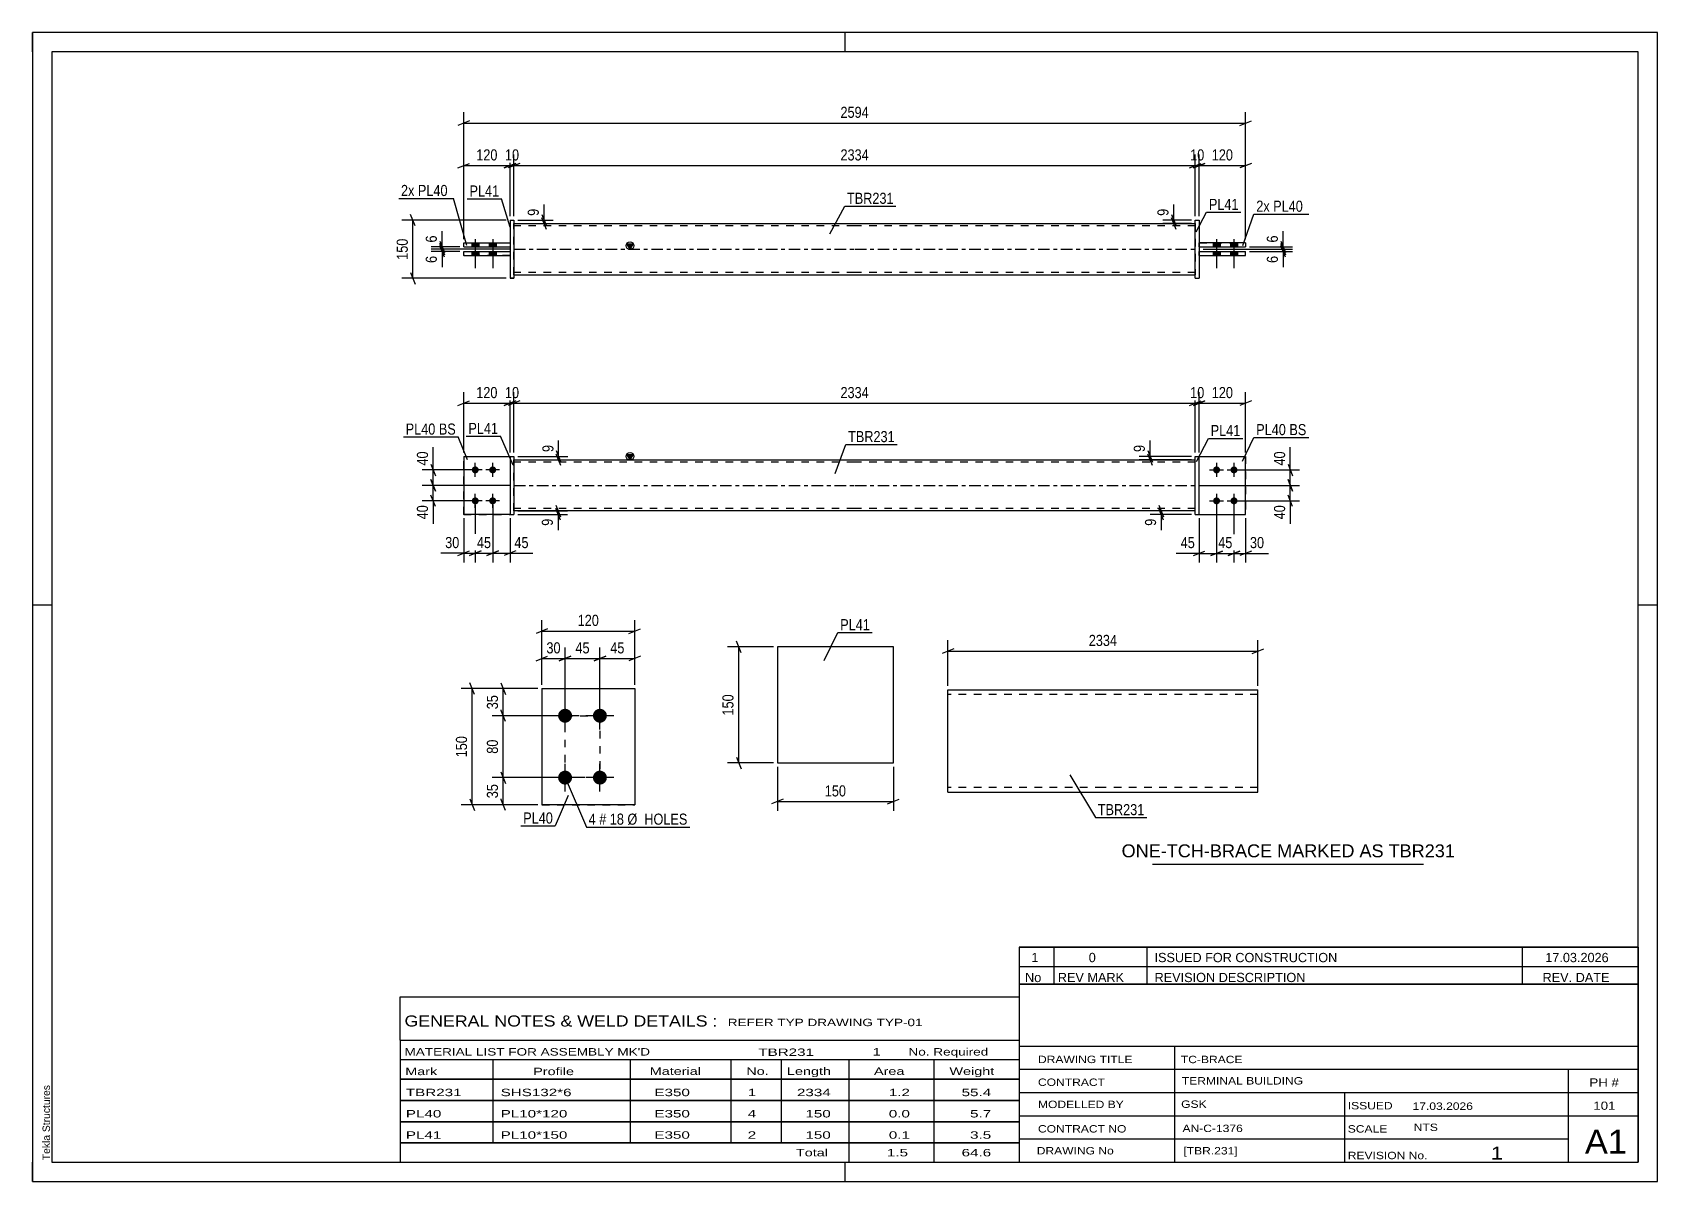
# Model space of a CAD drawing. Header units: millimetres. Extents: x 0 to 420, y 0 to 297.
import ezdxf

# ---------------------------------------------------------------- set-up
doc = ezdxf.new("R2010")
doc.units = ezdxf.units.MM
doc.linetypes.add('DXK_LINE_DOT2', pattern=[3.9198, 1.9599, -1.9599])
doc.linetypes.add('DXK_LINE_DOT3', pattern=[5.9187, 2.979, -0.9799, 0.9799, -0.9799])
doc.styles.add('Arial', font='ARIAL.TTF', dxfattribs={"height": 0.2})
doc.styles.add('Arial Narrow', font='ARIALN.TTF', dxfattribs={"height": 0.2})

# ---------------------------------------------------------------- blocks, each defined once
blk = doc.blocks.new('Unknown-582684697-1127')
at = {"color": 5, "linetype": 'Continuous'}
for p, q in [((420, 297), (0, 297)), ((0, 297), (0, 0)), ((0, 292), (0, 297)), ((210, 292), (210, 297)), ((420, 0), (420, 297)), ((415, 292), (5, 292)), ((5, 292), (5, 5)), ((415, 5), (415, 292)), ((5, 149), (0, 149)), ((420, 149), (415, 149)), ((0, 0), (0, 5)), ((5, 5), (415, 5)), ((210, 0), (210, 5)), ((0, 0), (420, 0))]:
    blk.add_line(p, q, dxfattribs=at)
at = {"color": 174, "linetype": 'Continuous', "style": 'Arial'}
blk.add_text('Tekla Structures', height=1.9102, rotation=90, dxfattribs=at).set_placement((4.5, 5.5))
blk = doc.blocks.new('Part-582684697-1392 - 1364')
at = {"color": 2, "linetype": 'Continuous'}
for p, q in [((111.44, 187.44), (123.44, 187.44)), ((111.44, 187.44), (111.44, 172.44)), ((123.44, 172.44), (111.44, 172.44)), ((111.44, 172.44), (111.44, 172.44))]:
    blk.add_line(p, q, dxfattribs=at)
at = {"color": 7, "linetype": 'DXK_LINE_DOT2'}
for p, q in [((111.44, 187.44), (123.44, 187.44)), ((123.44, 187.44), (123.44, 187.44)), ((123.44, 187.44), (123.44, 172.44)), ((111.44, 172.44), (123.44, 172.44))]:
    blk.add_line(p, q, dxfattribs=at)
blk = doc.blocks.new('Bolt-582684697-1413 - 1364')
at = {"linetype": 'Continuous'}
for points in [[(306.04, 184.84), (306.22, 184.82), (306.4, 184.76), (306.57, 184.67), (306.71, 184.54), (306.82, 184.39), (306.89, 184.22), (306.93, 184.03), (306.93, 183.85), (306.89, 183.66), (306.82, 183.49), (306.71, 183.34), (306.57, 183.21), (306.4, 183.12), (306.22, 183.06), (306.04, 183.04), (305.85, 183.06), (305.67, 183.12), (305.51, 183.21), (305.37, 183.34), (305.26, 183.49), (305.18, 183.66), (305.14, 183.85), (305.14, 184.03), (305.18, 184.22), (305.26, 184.39), (305.37, 184.54), (305.51, 184.67), (305.67, 184.76), (305.85, 184.82)], [(310.54, 184.84), (310.72, 184.82), (310.9, 184.76), (311.07, 184.67), (311.21, 184.54), (311.32, 184.39), (311.39, 184.22), (311.43, 184.03), (311.43, 183.85), (311.39, 183.66), (311.32, 183.49), (311.21, 183.34), (311.07, 183.21), (310.9, 183.12), (310.72, 183.06), (310.54, 183.04), (310.35, 183.06), (310.17, 183.12), (310.01, 183.21), (309.87, 183.34), (309.76, 183.49), (309.68, 183.66), (309.64, 183.85), (309.64, 184.03), (309.68, 184.22), (309.76, 184.39), (309.87, 184.54), (310.01, 184.67), (310.17, 184.76), (310.35, 184.82)], [(306.04, 176.84), (306.22, 176.82), (306.4, 176.76), (306.57, 176.67), (306.71, 176.54), (306.82, 176.39), (306.89, 176.22), (306.93, 176.03), (306.93, 175.85), (306.89, 175.66), (306.82, 175.49), (306.71, 175.34), (306.57, 175.21), (306.4, 175.12), (306.22, 175.06), (306.04, 175.04), (305.85, 175.06), (305.67, 175.12), (305.51, 175.21), (305.37, 175.34), (305.26, 175.49), (305.18, 175.66), (305.14, 175.85), (305.14, 176.03), (305.18, 176.22), (305.26, 176.39), (305.37, 176.54), (305.51, 176.67), (305.67, 176.76), (305.85, 176.82)], [(310.54, 176.84), (310.72, 176.82), (310.9, 176.76), (311.07, 176.67), (311.21, 176.54), (311.32, 176.39), (311.39, 176.22), (311.43, 176.03), (311.43, 175.85), (311.39, 175.66), (311.32, 175.49), (311.21, 175.34), (311.07, 175.21), (310.9, 175.12), (310.72, 175.06), (310.54, 175.04), (310.35, 175.06), (310.17, 175.12), (310.01, 175.21), (309.87, 175.34), (309.76, 175.49), (309.68, 175.66), (309.64, 175.85), (309.64, 176.03), (309.68, 176.22), (309.76, 176.39), (309.87, 176.54), (310.01, 176.67), (310.17, 176.76), (310.35, 176.82)]]:
    blk.add_hatch(color=1, dxfattribs=at).paths.add_polyline_path(points)
at = {"color": 1, "linetype": 'Continuous'}
for p, q in [((306.04, 185.74), (306.04, 182.14)), ((310.54, 185.74), (310.54, 182.14)), ((304.24, 183.94), (307.84, 183.94)), ((308.74, 183.94), (312.34, 183.94)), ((306.04, 177.74), (306.04, 174.14)), ((310.54, 177.74), (310.54, 174.14)), ((304.24, 175.94), (307.84, 175.94)), ((308.74, 175.94), (312.34, 175.94))]:
    blk.add_line(p, q, dxfattribs=at)
blk = doc.blocks.new('Part-582684697-1397 - 1364')
at = {"color": 7, "linetype": 'DXK_LINE_DOT2'}
for p, q in [((111.44, 187.44), (123.44, 187.44)), ((111.44, 187.44), (123.44, 187.44)), ((111.44, 172.44), (111.44, 187.44)), ((123.44, 187.44), (123.44, 187.44)), ((123.44, 187.44), (123.44, 172.44)), ((111.44, 172.44), (123.44, 172.44)), ((123.44, 172.44), (111.44, 172.44)), ((111.44, 172.44), (111.44, 172.44))]:
    blk.add_line(p, q, dxfattribs=at)
blk = doc.blocks.new('Part-582684697-1412 - 1364')
at = {"color": 2, "linetype": 'Continuous'}
for p, q in [((123.44, 187.44), (124.44, 187.44)), ((123.44, 187.44), (123.44, 172.44)), ((124.44, 187.44), (124.44, 187.44)), ((124.44, 187.44), (124.44, 172.44)), ((123.44, 172.44), (124.44, 172.44))]:
    blk.add_line(p, q, dxfattribs=at)
at = {"color": 7, "linetype": 'DXK_LINE_DOT2'}
for p, q in [((123.44, 187.44), (124.44, 187.44)), ((123.44, 172.44), (124.44, 172.44))]:
    blk.add_line(p, q, dxfattribs=at)
blk = doc.blocks.new('Bolt-582684697-1414 - 1364')
at = {"linetype": 'Continuous'}
for points in [[(114.44, 184.84), (114.62, 184.82), (114.8, 184.76), (114.97, 184.67), (115.11, 184.54), (115.22, 184.39), (115.29, 184.22), (115.33, 184.03), (115.33, 183.85), (115.29, 183.66), (115.22, 183.49), (115.11, 183.34), (114.97, 183.21), (114.8, 183.12), (114.62, 183.06), (114.44, 183.04), (114.25, 183.06), (114.07, 183.12), (113.91, 183.21), (113.77, 183.34), (113.66, 183.49), (113.58, 183.66), (113.54, 183.85), (113.54, 184.03), (113.58, 184.22), (113.66, 184.39), (113.77, 184.54), (113.91, 184.67), (114.07, 184.76), (114.25, 184.82)], [(118.94, 184.84), (119.12, 184.82), (119.3, 184.76), (119.47, 184.67), (119.61, 184.54), (119.72, 184.39), (119.79, 184.22), (119.83, 184.03), (119.83, 183.85), (119.79, 183.66), (119.72, 183.49), (119.61, 183.34), (119.47, 183.21), (119.3, 183.12), (119.12, 183.06), (118.94, 183.04), (118.75, 183.06), (118.57, 183.12), (118.41, 183.21), (118.27, 183.34), (118.16, 183.49), (118.08, 183.66), (118.04, 183.85), (118.04, 184.03), (118.08, 184.22), (118.16, 184.39), (118.27, 184.54), (118.41, 184.67), (118.57, 184.76), (118.75, 184.82)], [(114.44, 176.84), (114.62, 176.82), (114.8, 176.76), (114.97, 176.67), (115.11, 176.54), (115.22, 176.39), (115.29, 176.22), (115.33, 176.03), (115.33, 175.85), (115.29, 175.66), (115.22, 175.49), (115.11, 175.34), (114.97, 175.21), (114.8, 175.12), (114.62, 175.06), (114.44, 175.04), (114.25, 175.06), (114.07, 175.12), (113.91, 175.21), (113.77, 175.34), (113.66, 175.49), (113.58, 175.66), (113.54, 175.85), (113.54, 176.03), (113.58, 176.22), (113.66, 176.39), (113.77, 176.54), (113.91, 176.67), (114.07, 176.76), (114.25, 176.82)], [(118.94, 176.84), (119.12, 176.82), (119.3, 176.76), (119.47, 176.67), (119.61, 176.54), (119.72, 176.39), (119.79, 176.22), (119.83, 176.03), (119.83, 175.85), (119.79, 175.66), (119.72, 175.49), (119.61, 175.34), (119.47, 175.21), (119.3, 175.12), (119.12, 175.06), (118.94, 175.04), (118.75, 175.06), (118.57, 175.12), (118.41, 175.21), (118.27, 175.34), (118.16, 175.49), (118.08, 175.66), (118.04, 175.85), (118.04, 176.03), (118.08, 176.22), (118.16, 176.39), (118.27, 176.54), (118.41, 176.67), (118.57, 176.76), (118.75, 176.82)]]:
    blk.add_hatch(color=1, dxfattribs=at).paths.add_polyline_path(points)
at = {"color": 1, "linetype": 'Continuous'}
for p, q in [((114.44, 182.14), (114.44, 185.74)), ((118.94, 182.14), (118.94, 185.74)), ((116.24, 183.94), (112.64, 183.94)), ((120.74, 183.94), (117.14, 183.94)), ((114.44, 174.14), (114.44, 177.74)), ((118.94, 174.14), (118.94, 177.74)), ((116.24, 175.94), (112.64, 175.94)), ((120.74, 175.94), (117.14, 175.94))]:
    blk.add_line(p, q, dxfattribs=at)
blk = doc.blocks.new('Part-582684697-1424 - 1364')
at = {"color": 2, "linetype": 'Continuous'}
for p, q in [((300.54, 187.44), (301.54, 187.44)), ((300.54, 172.44), (300.54, 187.44)), ((301.54, 172.44), (301.54, 187.44)), ((300.54, 172.44), (300.54, 172.44)), ((300.54, 172.44), (301.54, 172.44))]:
    blk.add_line(p, q, dxfattribs=at)
at = {"color": 7, "linetype": 'DXK_LINE_DOT2'}
for p, q in [((300.54, 187.44), (301.54, 187.44)), ((300.54, 172.44), (301.54, 172.44))]:
    blk.add_line(p, q, dxfattribs=at)
blk = doc.blocks.new('Part-582684697-1439 - 1364')
at = {"linetype": 'Continuous'}
blk.add_hatch(color=2, dxfattribs=at).paths.add_polyline_path([(154.44, 186.54), (153.64, 187.94), (155.24, 187.94)])
at = {"color": 2, "linetype": 'Continuous'}
for p, q in [((124.44, 186.54), (212.44, 186.54)), ((154.44, 186.54), (153.64, 187.94)), ((153.64, 187.94), (155.24, 187.94)), ((155.24, 187.94), (154.44, 186.54)), ((212.54, 186.54), (300.54, 186.54)), ((212.44, 173.34), (124.44, 173.34)), ((300.54, 173.34), (212.54, 173.34))]:
    blk.add_line(p, q, dxfattribs=at)
at = {"color": 7, "linetype": 'DXK_LINE_DOT2'}
for p, q in [((124.44, 173.34), (124.44, 186.54)), ((212.44, 185.94), (124.44, 185.94)), ((300.54, 185.94), (212.54, 185.94)), ((300.54, 173.34), (300.54, 186.54)), ((212.44, 173.94), (124.44, 173.94)), ((300.54, 173.94), (212.54, 173.94))]:
    blk.add_line(p, q, dxfattribs=at)
at = {"color": 7, "linetype": 'DXK_LINE_DOT3'}
for p, q in [((124.44, 179.94), (212.44, 179.94)), ((212.54, 179.94), (300.54, 179.94))]:
    blk.add_line(p, q, dxfattribs=at)
at = {"color": 2, "linetype": 'Continuous'}
blk.add_circle((154.44, 187.44), 1, dxfattribs=at)
blk = doc.blocks.new('Part-582684697-1444 - 1364')
at = {"color": 2, "linetype": 'Continuous'}
for p, q in [((301.54, 187.44), (313.54, 187.44)), ((313.54, 187.44), (313.54, 187.44)), ((313.54, 172.44), (313.54, 187.44)), ((301.54, 172.44), (313.54, 172.44))]:
    blk.add_line(p, q, dxfattribs=at)
at = {"color": 7, "linetype": 'DXK_LINE_DOT2'}
for p, q in [((301.54, 187.44), (313.54, 187.44)), ((301.54, 172.44), (301.54, 187.44)), ((313.54, 187.44), (313.54, 187.44)), ((301.54, 172.44), (301.54, 172.44)), ((301.54, 172.44), (313.54, 172.44))]:
    blk.add_line(p, q, dxfattribs=at)
blk = doc.blocks.new('Part-582684697-1449 - 1364')
at = {"color": 7, "linetype": 'DXK_LINE_DOT2'}
for p, q in [((301.54, 187.44), (313.54, 187.44)), ((301.54, 172.44), (301.54, 187.44)), ((301.54, 187.44), (313.54, 187.44)), ((313.54, 187.44), (313.54, 187.44)), ((313.54, 187.44), (313.54, 172.44)), ((301.54, 172.44), (301.54, 172.44)), ((301.54, 172.44), (313.54, 172.44)), ((301.54, 172.44), (313.54, 172.44))]:
    blk.add_line(p, q, dxfattribs=at)
blk = doc.blocks.new('Part-582684697-1771 - 1745')
at = {"color": 2, "linetype": 'Continuous'}
for p, q in [((111.44, 240.39), (123.44, 240.39)), ((111.44, 239.39), (111.44, 240.39)), ((123.44, 240.39), (123.44, 239.39)), ((111.44, 239.39), (123.44, 239.39)), ((111.44, 239.39), (111.44, 239.39))]:
    blk.add_line(p, q, dxfattribs=at)
at = {"color": 7, "linetype": 'DXK_LINE_DOT2'}
for p, q in [((111.44, 240.39), (123.44, 240.39)), ((123.44, 239.39), (111.44, 239.39))]:
    blk.add_line(p, q, dxfattribs=at)
blk = doc.blocks.new('Part-582684697-1751 - 1745')
at = {"linetype": 'Continuous'}
blk.add_hatch(color=2, dxfattribs=at).paths.add_polyline_path([(154.44, 240.99), (153.64, 242.39), (155.24, 242.39)])
at = {"color": 2, "linetype": 'Continuous'}
for p, q in [((124.44, 247.59), (212.44, 247.59)), ((212.54, 247.59), (300.54, 247.59)), ((154.44, 240.99), (153.64, 242.39)), ((153.64, 242.39), (155.24, 242.39)), ((155.24, 242.39), (154.44, 240.99)), ((124.44, 234.39), (212.44, 234.39)), ((212.54, 234.39), (300.54, 234.39))]:
    blk.add_line(p, q, dxfattribs=at)
at = {"color": 7, "linetype": 'DXK_LINE_DOT2'}
for p, q in [((124.44, 234.39), (124.44, 247.59)), ((212.44, 246.99), (124.44, 246.99)), ((300.54, 246.99), (212.54, 246.99)), ((300.54, 247.59), (300.54, 234.39)), ((212.44, 234.99), (124.44, 234.99)), ((300.54, 234.99), (212.54, 234.99))]:
    blk.add_line(p, q, dxfattribs=at)
at = {"color": 7, "linetype": 'DXK_LINE_DOT3'}
for p, q in [((124.44, 240.99), (212.44, 240.99)), ((212.54, 240.99), (300.54, 240.99))]:
    blk.add_line(p, q, dxfattribs=at)
at = {"color": 2, "linetype": 'Continuous'}
blk.add_circle((154.44, 241.89), 1, dxfattribs=at)
blk = doc.blocks.new('Part-582684697-1756 - 1745')
at = {"color": 2, "linetype": 'Continuous'}
for p, q in [((301.54, 240.39), (313.54, 240.39)), ((301.54, 239.39), (301.54, 240.39)), ((313.54, 239.39), (313.54, 240.39)), ((301.54, 239.39), (301.54, 239.39)), ((301.54, 239.39), (313.54, 239.39))]:
    blk.add_line(p, q, dxfattribs=at)
at = {"color": 7, "linetype": 'DXK_LINE_DOT2'}
for p, q in [((301.54, 240.39), (313.54, 240.39)), ((301.54, 239.39), (313.54, 239.39))]:
    blk.add_line(p, q, dxfattribs=at)
blk = doc.blocks.new('Part-582684697-1761 - 1745')
at = {"color": 2, "linetype": 'Continuous'}
for p, q in [((313.54, 242.59), (301.54, 242.59)), ((301.54, 241.59), (301.54, 242.59)), ((301.54, 241.59), (301.54, 241.59)), ((301.54, 241.59), (313.54, 241.59)), ((313.54, 242.59), (313.54, 241.59))]:
    blk.add_line(p, q, dxfattribs=at)
at = {"color": 7, "linetype": 'DXK_LINE_DOT2'}
for p, q in [((301.54, 242.59), (301.54, 242.59)), ((301.54, 242.59), (313.54, 242.59)), ((301.54, 241.59), (313.54, 241.59)), ((313.54, 242.59), (313.54, 242.59))]:
    blk.add_line(p, q, dxfattribs=at)
blk = doc.blocks.new('Part-582684697-1766 - 1745')
at = {"color": 2, "linetype": 'Continuous'}
for p, q in [((300.54, 248.49), (300.54, 248.49)), ((300.54, 233.49), (300.54, 248.49)), ((300.54, 248.49), (301.54, 248.49)), ((301.54, 248.49), (301.54, 248.49)), ((301.54, 248.49), (301.54, 233.49)), ((300.54, 233.49), (301.54, 233.49)), ((300.54, 233.49), (300.54, 233.49)), ((301.54, 233.49), (301.54, 233.49))]:
    blk.add_line(p, q, dxfattribs=at)
at = {"color": 7, "linetype": 'DXK_LINE_DOT2'}
for p, q in [((300.54, 248.49), (300.54, 248.49)), ((300.54, 248.49), (301.54, 248.49)), ((300.54, 233.49), (301.54, 233.49))]:
    blk.add_line(p, q, dxfattribs=at)
blk = doc.blocks.new('Part-582684697-1776 - 1745')
at = {"color": 2, "linetype": 'Continuous'}
for p, q in [((111.44, 242.59), (123.44, 242.59)), ((111.44, 241.59), (111.44, 242.59)), ((111.44, 241.59), (123.44, 241.59)), ((111.44, 241.59), (111.44, 241.59)), ((123.44, 242.59), (123.44, 241.59))]:
    blk.add_line(p, q, dxfattribs=at)
at = {"color": 7, "linetype": 'DXK_LINE_DOT2'}
for p, q in [((111.44, 242.59), (123.44, 242.59)), ((111.44, 242.59), (111.44, 242.59)), ((111.44, 241.59), (123.44, 241.59)), ((123.44, 242.59), (123.44, 242.59))]:
    blk.add_line(p, q, dxfattribs=at)
blk = doc.blocks.new('Part-582684697-1781 - 1745')
at = {"color": 2, "linetype": 'Continuous'}
for p, q in [((123.44, 248.49), (124.44, 248.49)), ((123.44, 248.49), (123.44, 233.49)), ((124.44, 248.49), (124.44, 248.49)), ((124.44, 248.49), (124.44, 233.49)), ((124.44, 233.49), (123.44, 233.49)), ((123.44, 233.49), (123.44, 233.49))]:
    blk.add_line(p, q, dxfattribs=at)
at = {"color": 7, "linetype": 'DXK_LINE_DOT2'}
for p, q in [((123.44, 248.49), (124.44, 248.49)), ((124.44, 248.49), (124.44, 248.49)), ((123.44, 233.49), (124.44, 233.49))]:
    blk.add_line(p, q, dxfattribs=at)
blk = doc.blocks.new('Bolt-582684697-1782 - 1745')
at = {"linetype": 'Continuous'}
for points in [[(306.94, 242.59), (305.14, 242.59), (305.14, 241.59), (306.94, 241.59)], [(306.94, 242.59), (305.14, 242.59), (305.14, 241.59), (306.94, 241.59)], [(306.94, 240.39), (305.14, 240.39), (305.14, 239.39), (306.94, 239.39)], [(306.94, 240.39), (305.14, 240.39), (305.14, 239.39), (306.94, 239.39)], [(311.44, 242.59), (309.64, 242.59), (309.64, 241.59), (311.44, 241.59)], [(311.44, 242.59), (309.64, 242.59), (309.64, 241.59), (311.44, 241.59)], [(311.44, 240.39), (309.64, 240.39), (309.64, 239.39), (311.44, 239.39)], [(311.44, 240.39), (309.64, 240.39), (309.64, 239.39), (311.44, 239.39)]]:
    blk.add_hatch(color=1, dxfattribs=at).paths.add_polyline_path(points)
at = {"color": 1, "linetype": 'Continuous'}
for p, q in [((305.14, 242.59), (305.14, 241.59)), ((305.14, 242.59), (305.14, 241.59)), ((305.14, 240.39), (305.14, 239.39)), ((305.14, 240.39), (305.14, 239.39)), ((306.04, 243.59), (306.04, 236.09)), ((306.04, 243.59), (306.04, 236.09)), ((306.94, 242.59), (306.94, 241.59)), ((306.94, 242.59), (306.94, 241.59)), ((306.94, 240.39), (306.94, 239.39)), ((306.94, 240.39), (306.94, 239.39)), ((309.64, 242.59), (309.64, 241.59)), ((309.64, 242.59), (309.64, 241.59)), ((309.64, 240.39), (309.64, 239.39)), ((309.64, 240.39), (309.64, 239.39)), ((310.54, 243.59), (310.54, 236.09)), ((310.54, 243.59), (310.54, 236.09)), ((311.44, 242.59), (311.44, 241.59)), ((311.44, 242.59), (311.44, 241.59)), ((311.44, 240.39), (311.44, 239.39)), ((311.44, 240.39), (311.44, 239.39))]:
    blk.add_line(p, q, dxfattribs=at)
blk = doc.blocks.new('Bolt-582684697-1783 - 1745')
at = {"linetype": 'Continuous'}
for points in [[(113.54, 241.59), (115.34, 241.59), (115.34, 242.59), (113.54, 242.59)], [(113.54, 241.59), (115.34, 241.59), (115.34, 242.59), (113.54, 242.59)], [(113.54, 239.39), (115.34, 239.39), (115.34, 240.39), (113.54, 240.39)], [(113.54, 239.39), (115.34, 239.39), (115.34, 240.39), (113.54, 240.39)], [(118.04, 241.59), (119.84, 241.59), (119.84, 242.59), (118.04, 242.59)], [(118.04, 241.59), (119.84, 241.59), (119.84, 242.59), (118.04, 242.59)], [(118.04, 239.39), (119.84, 239.39), (119.84, 240.39), (118.04, 240.39)], [(118.04, 239.39), (119.84, 239.39), (119.84, 240.39), (118.04, 240.39)]]:
    blk.add_hatch(color=1, dxfattribs=at).paths.add_polyline_path(points)
at = {"color": 1, "linetype": 'Continuous'}
for p, q in [((113.54, 242.59), (113.54, 241.59)), ((113.54, 242.59), (113.54, 241.59)), ((113.54, 240.39), (113.54, 239.39)), ((113.54, 240.39), (113.54, 239.39)), ((114.44, 243.59), (114.44, 236.09)), ((114.44, 243.59), (114.44, 236.09)), ((115.34, 242.59), (115.34, 241.59)), ((115.34, 242.59), (115.34, 241.59)), ((115.34, 240.39), (115.34, 239.39)), ((115.34, 240.39), (115.34, 239.39)), ((118.04, 242.59), (118.04, 241.59)), ((118.04, 242.59), (118.04, 241.59)), ((118.04, 240.39), (118.04, 239.39)), ((118.04, 240.39), (118.04, 239.39)), ((118.94, 243.59), (118.94, 236.09)), ((118.94, 243.59), (118.94, 236.09)), ((119.84, 242.59), (119.84, 241.59)), ((119.84, 242.59), (119.84, 241.59)), ((119.84, 240.39), (119.84, 239.39)), ((119.84, 240.39), (119.84, 239.39))]:
    blk.add_line(p, q, dxfattribs=at)
blk = doc.blocks.new('Bolt-582684697-2085 - 2022')
at = {"linetype": 'Continuous'}
for points in [[(137.65, 122.2), (138.03, 122.16), (138.39, 122.04), (138.71, 121.85), (138.99, 121.6), (139.21, 121.3), (139.37, 120.95), (139.44, 120.58), (139.44, 120.21), (139.37, 119.84), (139.21, 119.5), (138.99, 119.19), (138.71, 118.94), (138.39, 118.75), (138.03, 118.63), (137.65, 118.6), (137.28, 118.63), (136.92, 118.75), (136.6, 118.94), (136.32, 119.19), (136.1, 119.5), (135.94, 119.84), (135.86, 120.21), (135.86, 120.58), (135.94, 120.95), (136.1, 121.3), (136.32, 121.6), (136.6, 121.85), (136.92, 122.04), (137.28, 122.16)], [(146.65, 122.2), (147.03, 122.16), (147.39, 122.04), (147.71, 121.85), (147.99, 121.6), (148.21, 121.3), (148.37, 120.95), (148.44, 120.58), (148.44, 120.21), (148.37, 119.84), (148.21, 119.5), (147.99, 119.19), (147.71, 118.94), (147.39, 118.75), (147.03, 118.63), (146.65, 118.6), (146.28, 118.63), (145.92, 118.75), (145.6, 118.94), (145.32, 119.19), (145.1, 119.5), (144.94, 119.84), (144.86, 120.21), (144.86, 120.58), (144.94, 120.95), (145.1, 121.3), (145.32, 121.6), (145.6, 121.85), (145.92, 122.04), (146.28, 122.16)], [(137.65, 106.2), (138.03, 106.16), (138.39, 106.04), (138.71, 105.85), (138.99, 105.6), (139.21, 105.3), (139.37, 104.95), (139.44, 104.58), (139.44, 104.21), (139.37, 103.84), (139.21, 103.5), (138.99, 103.19), (138.71, 102.94), (138.39, 102.75), (138.03, 102.63), (137.65, 102.6), (137.28, 102.63), (136.92, 102.75), (136.6, 102.94), (136.32, 103.19), (136.1, 103.5), (135.94, 103.84), (135.86, 104.21), (135.86, 104.58), (135.94, 104.95), (136.1, 105.3), (136.32, 105.6), (136.6, 105.85), (136.92, 106.04), (137.28, 106.16)], [(146.65, 106.2), (147.03, 106.16), (147.39, 106.04), (147.71, 105.85), (147.99, 105.6), (148.21, 105.3), (148.37, 104.95), (148.44, 104.58), (148.44, 104.21), (148.37, 103.84), (148.21, 103.5), (147.99, 103.19), (147.71, 102.94), (147.39, 102.75), (147.03, 102.63), (146.65, 102.6), (146.28, 102.63), (145.92, 102.75), (145.6, 102.94), (145.32, 103.19), (145.1, 103.5), (144.94, 103.84), (144.86, 104.21), (144.86, 104.58), (144.94, 104.95), (145.1, 105.3), (145.32, 105.6), (145.6, 105.85), (145.92, 106.04), (146.28, 106.16)]]:
    blk.add_hatch(color=1, dxfattribs=at).paths.add_polyline_path(points)
at = {"color": 1, "linetype": 'Continuous'}
for p, q in [((137.65, 116.8), (137.65, 124)), ((146.65, 116.8), (146.65, 124)), ((141.25, 120.4), (134.05, 120.4)), ((150.25, 120.4), (143.05, 120.4)), ((137.65, 100.8), (137.65, 108)), ((146.65, 100.8), (146.65, 108)), ((141.25, 104.4), (134.05, 104.4)), ((150.25, 104.4), (143.05, 104.4))]:
    blk.add_line(p, q, dxfattribs=at)
blk = doc.blocks.new('Part-582684697-2090 - 2022')
at = {"color": 2, "linetype": 'Continuous'}
for p, q in [((131.65, 127.4), (155.65, 127.4)), ((131.65, 127.4), (131.65, 97.4)), ((155.65, 127.4), (155.65, 127.4)), ((155.65, 127.4), (155.65, 97.4)), ((155.65, 97.4), (131.65, 97.4)), ((131.65, 97.4), (131.65, 97.4))]:
    blk.add_line(p, q, dxfattribs=at)
at = {"color": 7, "linetype": 'DXK_LINE_DOT2'}
for p, q in [((131.65, 127.4), (155.65, 127.4)), ((155.65, 127.4), (155.65, 127.4)), ((131.65, 97.4), (155.65, 97.4))]:
    blk.add_line(p, q, dxfattribs=at)
blk = doc.blocks.new('Part-582684697-2237 - 2231')
at = {"color": 2, "linetype": 'Continuous'}
for p, q in [((222.52, 138.19), (192.52, 138.19)), ((192.52, 138.19), (192.52, 108.19)), ((222.52, 108.19), (222.52, 138.19)), ((192.52, 108.19), (222.52, 108.19))]:
    blk.add_line(p, q, dxfattribs=at)
blk = doc.blocks.new('Part-582684697-2260 - 2254')
at = {"color": 2, "linetype": 'Continuous'}
for p, q in [((236.61, 103.08), (236.61, 127.08)), ((236.61, 127.08), (276.61, 127.08)), ((276.71, 127.08), (316.71, 127.08)), ((316.71, 100.68), (316.71, 127.08)), ((236.61, 101.38), (236.61, 103.08)), ((236.61, 100.86), (236.61, 101.38)), ((236.61, 100.68), (236.61, 100.86)), ((236.61, 100.68), (276.61, 100.68)), ((276.71, 100.68), (316.71, 100.68))]:
    blk.add_line(p, q, dxfattribs=at)
at = {"color": 7, "linetype": 'DXK_LINE_DOT2'}
for p, q in [((276.61, 125.88), (236.61, 125.88)), ((316.71, 125.88), (276.71, 125.88)), ((236.61, 102.16), (236.61, 103.08)), ((236.61, 101.38), (236.61, 102.62)), ((236.61, 101.88), (236.61, 101.97)), ((236.61, 101.88), (236.61, 101.97)), ((276.61, 101.88), (236.61, 101.88)), ((316.71, 101.88), (276.71, 101.88)), ((316.71, 101.88), (316.71, 101.97))]:
    blk.add_line(p, q, dxfattribs=at)
blk = doc.blocks.new('Rectangle-582684697-2216 - 2022')
at = {"color": 1, "linetype": 'DXK_LINE_DOT2'}
blk.add_lwpolyline([(137.65, 120.4), (146.65, 120.4), (146.65, 104.4), (137.65, 104.4), (137.65, 120.4)], close=True, dxfattribs=at)
blk = doc.blocks.new('StraightDimension-582684697-1681 - 1364')
at = {"color": 7, "linetype": 'Continuous'}
for p, q in [((324.5, 181.44), (325.7, 178.44)), ((301.54, 179.94), (327.5, 179.94)), ((325.7, 174.44), (324.5, 177.44)), ((325.1, 175.94), (325.1, 179.94)), ((311.54, 175.94), (327.5, 175.94))]:
    blk.add_line(p, q, dxfattribs=at)
at = {"color": 0}
blk.add_wipeout([(324.35, 175.41), (320.15, 175.41), (320.15, 170.56), (324.35, 170.56)], dxfattribs=at)
at = {"color": 7, "linetype": 'Continuous'}
blk.add_line((325.1, 175.94), (325.1, 170.03), dxfattribs=at)
blk.add_line((325.1, 175.94), (325.1, 170.03), dxfattribs=at)
at = {"color": 3, "style": 'Arial Narrow'}
blk.add_text('40', height=2.863, rotation=90.0002, dxfattribs=at).set_placement((323.75, 171.16))
blk = doc.blocks.new('StraightDimension-582684697-1601 - 1364')
at = {"color": 7, "linetype": 'Continuous'}
for p, q in [((102.96, 185.44), (104.16, 182.44)), ((113.44, 183.94), (100.71, 183.94)), ((104.16, 178.44), (102.96, 181.44)), ((103.56, 179.94), (103.56, 183.94)), ((123.44, 179.94), (100.71, 179.94))]:
    blk.add_line(p, q, dxfattribs=at)
at = {"color": 0}
blk.add_wipeout([(102.81, 189.32), (98.61, 189.32), (98.61, 184.46), (102.81, 184.46)], dxfattribs=at)
at = {"color": 7, "linetype": 'Continuous'}
blk.add_line((103.56, 183.94), (103.56, 189.85), dxfattribs=at)
blk.add_line((103.56, 183.94), (103.56, 189.85), dxfattribs=at)
at = {"color": 3, "style": 'Arial Narrow'}
blk.add_text('40', height=2.863, rotation=90.0002, dxfattribs=at).set_placement((102.21, 185.06))
blk = doc.blocks.new('StraightDimension-582684697-1572 - 1364')
at = {"color": 7, "linetype": 'Continuous'}
for p, q in [((114.44, 174.94), (114.44, 159.98)), ((111.44, 171.44), (111.44, 159.98)), ((109.94, 161.78), (112.94, 162.98)), ((111.44, 162.38), (114.44, 162.38)), ((115.94, 162.98), (112.94, 161.78))]:
    blk.add_line(p, q, dxfattribs=at)
at = {"color": 0}
blk.add_wipeout([(110.91, 163.13), (110.91, 167.33), (106.06, 167.33), (106.06, 163.13)], dxfattribs=at)
at = {"color": 7, "linetype": 'Continuous'}
blk.add_line((111.44, 162.38), (105.53, 162.38), dxfattribs=at)
blk.add_line((111.44, 162.38), (105.53, 162.38), dxfattribs=at)
at = {"color": 3, "style": 'Arial Narrow'}
blk.add_text('30', height=2.863, dxfattribs=at).set_placement((106.66, 163.73))
blk = doc.blocks.new('StraightDimension-582684697-1565 - 1364')
at = {"color": 7, "linetype": 'Continuous'}
for p, q in [((114.44, 174.94), (114.44, 159.98)), ((118.94, 174.94), (118.94, 159.98)), ((112.94, 161.78), (115.94, 162.98)), ((114.44, 162.38), (118.94, 162.38)), ((120.44, 162.98), (117.44, 161.78))]:
    blk.add_line(p, q, dxfattribs=at)
at = {"color": 0}
blk.add_wipeout([(119.11, 163.13), (119.11, 167.33), (114.26, 167.33), (114.26, 163.13)], dxfattribs=at)
at = {"color": 3, "style": 'Arial Narrow'}
blk.add_text('45', height=2.863, dxfattribs=at).set_placement((114.86, 163.73))
blk = doc.blocks.new('StraightDimension-582684697-1592 - 1364')
at = {"color": 7, "linetype": 'Continuous'}
for p, q in [((125.44, 187.44), (138.39, 187.44)), ((125.44, 186.54), (138.39, 186.54)), ((135.39, 188.94), (136.59, 185.94)), ((136.59, 185.04), (135.39, 188.04)), ((135.99, 186.54), (135.99, 187.44))]:
    blk.add_line(p, q, dxfattribs=at)
at = {"color": 0}
blk.add_wipeout([(135.24, 190.99), (131.04, 190.99), (131.04, 187.96), (135.24, 187.96)], dxfattribs=at)
at = {"color": 7, "linetype": 'Continuous'}
blk.add_line((135.99, 187.44), (135.99, 191.52), dxfattribs=at)
blk.add_line((135.99, 187.44), (135.99, 191.52), dxfattribs=at)
at = {"color": 3, "style": 'Arial Narrow'}
blk.add_text('9', height=2.86, rotation=90.0002, dxfattribs=at).set_placement((134.64, 188.56))
blk = doc.blocks.new('StraightDimension-582684697-1458 - 1364')
at = {"color": 7, "linetype": 'Continuous'}
for p, q in [((109.94, 200.55), (112.94, 201.75)), ((111.44, 188.44), (111.44, 204)), ((124.94, 201.75), (121.94, 200.55)), ((123.44, 188.44), (123.44, 204)), ((111.44, 201.15), (123.44, 201.15))]:
    blk.add_line(p, q, dxfattribs=at)
at = {"color": 0}
blk.add_wipeout([(120.78, 201.9), (120.78, 206.1), (114.09, 206.1), (114.09, 201.9)], dxfattribs=at)
at = {"color": 3, "style": 'Arial Narrow'}
blk.add_text('120', height=2.863, dxfattribs=at).set_placement((114.69, 202.5))
blk = doc.blocks.new('StraightDimension-582684697-1485 - 1364')
at = {"color": 7, "linetype": 'Continuous'}
for p, q in [((121.94, 200.55), (124.94, 201.75)), ((125.94, 201.75), (122.94, 200.55)), ((123.44, 188.44), (123.44, 204)), ((124.44, 188.44), (124.44, 204)), ((123.44, 201.15), (124.44, 201.15))]:
    blk.add_line(p, q, dxfattribs=at)
at = {"color": 0}
blk.add_wipeout([(126.36, 201.9), (126.36, 206.1), (121.51, 206.1), (121.51, 201.9)], dxfattribs=at)
at = {"color": 3, "style": 'Arial Narrow'}
blk.add_text('10', height=2.863, dxfattribs=at).set_placement((122.11, 202.5))
blk = doc.blocks.new('StraightDimension-582684697-1502 - 1364')
at = {"color": 7, "linetype": 'Continuous'}
for p, q in [((125.94, 201.75), (122.94, 200.55)), ((124.44, 188.44), (124.44, 204)), ((299.04, 200.55), (302.04, 201.75)), ((300.54, 188.44), (300.54, 204)), ((124.44, 201.15), (300.54, 201.15))]:
    blk.add_line(p, q, dxfattribs=at)
at = {"color": 0}
blk.add_wipeout([(216.74, 201.9), (216.74, 206.1), (208.23, 206.1), (208.23, 201.9)], dxfattribs=at)
at = {"color": 3, "style": 'Arial Narrow'}
blk.add_text('2334', height=2.863, dxfattribs=at).set_placement((208.83, 202.5))
blk = doc.blocks.new('StraightDimension-582684697-1511 - 1364')
at = {"color": 7, "linetype": 'Continuous'}
for p, q in [((299.04, 200.55), (302.04, 201.75)), ((303.04, 201.75), (300.04, 200.55)), ((300.54, 188.44), (300.54, 204)), ((301.54, 188.44), (301.54, 204)), ((300.54, 201.15), (301.54, 201.15))]:
    blk.add_line(p, q, dxfattribs=at)
at = {"color": 0}
blk.add_wipeout([(303.46, 201.9), (303.46, 206.1), (298.61, 206.1), (298.61, 201.9)], dxfattribs=at)
at = {"color": 3, "style": 'Arial Narrow'}
blk.add_text('10', height=2.863, dxfattribs=at).set_placement((299.21, 202.5))
blk = doc.blocks.new('StraightDimension-582684697-1529 - 1364')
at = {"color": 7, "linetype": 'Continuous'}
for p, q in [((300.04, 200.55), (303.04, 201.75)), ((301.54, 188.44), (301.54, 204)), ((315.04, 201.75), (312.04, 200.55)), ((313.54, 188.44), (313.54, 204)), ((301.54, 201.15), (313.54, 201.15))]:
    blk.add_line(p, q, dxfattribs=at)
at = {"color": 0}
blk.add_wipeout([(310.88, 201.9), (310.88, 206.1), (304.19, 206.1), (304.19, 201.9)], dxfattribs=at)
at = {"color": 3, "style": 'Arial Narrow'}
blk.add_text('120', height=2.863, dxfattribs=at).set_placement((304.79, 202.5))
blk = doc.blocks.new('StraightDimension-582684697-1552 - 1364')
at = {"color": 7, "linetype": 'Continuous'}
for p, q in [((118.94, 174.94), (118.94, 159.98)), ((123.44, 171.44), (123.44, 159.98)), ((117.44, 161.78), (120.44, 162.98)), ((118.94, 162.38), (123.44, 162.38)), ((124.94, 162.98), (121.94, 161.78))]:
    blk.add_line(p, q, dxfattribs=at)
at = {"color": 0}
blk.add_wipeout([(128.82, 163.13), (128.82, 167.33), (123.96, 167.33), (123.96, 163.13)], dxfattribs=at)
at = {"color": 7, "linetype": 'Continuous'}
blk.add_line((123.44, 162.38), (129.34, 162.38), dxfattribs=at)
blk.add_line((123.44, 162.38), (129.34, 162.38), dxfattribs=at)
at = {"color": 3, "style": 'Arial Narrow'}
blk.add_text('45', height=2.863, dxfattribs=at).set_placement((124.56, 163.73))
blk = doc.blocks.new('StraightDimension-582684697-1583 - 1364')
at = {"color": 7, "linetype": 'Continuous'}
for p, q in [((125.44, 173.34), (138.24, 173.34)), ((125.44, 172.44), (138.24, 172.44)), ((135.24, 174.84), (136.44, 171.84)), ((136.44, 170.94), (135.24, 173.94)), ((135.84, 172.44), (135.84, 173.34))]:
    blk.add_line(p, q, dxfattribs=at)
at = {"color": 0}
blk.add_wipeout([(135.09, 171.91), (130.89, 171.91), (130.89, 168.89), (135.09, 168.89)], dxfattribs=at)
at = {"color": 7, "linetype": 'Continuous'}
blk.add_line((135.84, 172.44), (135.84, 168.36), dxfattribs=at)
blk.add_line((135.84, 172.44), (135.84, 168.36), dxfattribs=at)
at = {"color": 3, "style": 'Arial Narrow'}
blk.add_text('9', height=2.86, rotation=90.0002, dxfattribs=at).set_placement((134.49, 169.49))
blk = doc.blocks.new('StraightDimension-582684697-1618 - 1364')
at = {"color": 7, "linetype": 'Continuous'}
for p, q in [((102.96, 181.44), (104.16, 178.44)), ((123.44, 179.94), (100.71, 179.94)), ((104.16, 174.44), (102.96, 177.44)), ((103.56, 175.94), (103.56, 179.94)), ((113.44, 175.94), (100.71, 175.94))]:
    blk.add_line(p, q, dxfattribs=at)
at = {"color": 0}
blk.add_wipeout([(102.81, 175.41), (98.61, 175.41), (98.61, 170.56), (102.81, 170.56)], dxfattribs=at)
at = {"color": 7, "linetype": 'Continuous'}
blk.add_line((103.56, 175.94), (103.56, 170.03), dxfattribs=at)
blk.add_line((103.56, 175.94), (103.56, 170.03), dxfattribs=at)
at = {"color": 3, "style": 'Arial Narrow'}
blk.add_text('40', height=2.863, rotation=90.0002, dxfattribs=at).set_placement((102.21, 171.16))
blk = doc.blocks.new('StraightDimension-582684697-1632 - 1364')
at = {"color": 7, "linetype": 'Continuous'}
for p, q in [((299.54, 173.34), (288.89, 173.34)), ((299.54, 172.44), (288.89, 172.44)), ((291.14, 174.84), (292.34, 171.84)), ((292.34, 170.94), (291.14, 173.94)), ((291.74, 172.44), (291.74, 173.34))]:
    blk.add_line(p, q, dxfattribs=at)
at = {"color": 0}
blk.add_wipeout([(290.99, 171.91), (286.79, 171.91), (286.79, 168.89), (290.99, 168.89)], dxfattribs=at)
at = {"color": 7, "linetype": 'Continuous'}
blk.add_line((291.74, 172.44), (291.74, 168.36), dxfattribs=at)
blk.add_line((291.74, 172.44), (291.74, 168.36), dxfattribs=at)
at = {"color": 3, "style": 'Arial Narrow'}
blk.add_text('9', height=2.86, rotation=90.0002, dxfattribs=at).set_placement((290.39, 169.49))
blk = doc.blocks.new('StraightDimension-582684697-1641 - 1364')
at = {"color": 7, "linetype": 'Continuous'}
for p, q in [((310.54, 174.94), (310.54, 159.97)), ((313.54, 171.44), (313.54, 159.97)), ((309.04, 161.77), (312.04, 162.97)), ((310.54, 162.37), (313.54, 162.37)), ((315.04, 162.97), (312.04, 161.77))]:
    blk.add_line(p, q, dxfattribs=at)
at = {"color": 0}
blk.add_wipeout([(318.92, 163.12), (318.92, 167.32), (314.06, 167.32), (314.06, 163.12)], dxfattribs=at)
at = {"color": 7, "linetype": 'Continuous'}
blk.add_line((313.54, 162.37), (319.44, 162.37), dxfattribs=at)
blk.add_line((313.54, 162.37), (319.44, 162.37), dxfattribs=at)
at = {"color": 3, "style": 'Arial Narrow'}
blk.add_text('30', height=2.863, dxfattribs=at).set_placement((314.66, 163.72))
blk = doc.blocks.new('StraightDimension-582684697-1654 - 1364')
at = {"color": 7, "linetype": 'Continuous'}
for p, q in [((306.04, 174.94), (306.04, 159.97)), ((310.54, 174.94), (310.54, 159.97)), ((304.54, 161.77), (307.54, 162.97)), ((306.04, 162.37), (310.54, 162.37)), ((312.04, 162.97), (309.04, 161.77))]:
    blk.add_line(p, q, dxfattribs=at)
at = {"color": 0}
blk.add_wipeout([(310.71, 163.12), (310.71, 167.32), (305.86, 167.32), (305.86, 163.12)], dxfattribs=at)
at = {"color": 3, "style": 'Arial Narrow'}
blk.add_text('45', height=2.863, dxfattribs=at).set_placement((306.46, 163.72))
blk = doc.blocks.new('StraightDimension-582684697-1664 - 1364')
at = {"color": 7, "linetype": 'Continuous'}
for p, q in [((306.04, 174.94), (306.04, 159.97)), ((301.54, 171.44), (301.54, 159.97)), ((300.04, 161.77), (303.04, 162.97)), ((301.54, 162.37), (306.04, 162.37)), ((307.54, 162.97), (304.54, 161.77))]:
    blk.add_line(p, q, dxfattribs=at)
at = {"color": 0}
blk.add_wipeout([(301.01, 163.12), (301.01, 167.32), (296.16, 167.32), (296.16, 163.12)], dxfattribs=at)
at = {"color": 7, "linetype": 'Continuous'}
blk.add_line((301.54, 162.37), (295.63, 162.37), dxfattribs=at)
blk.add_line((301.54, 162.37), (295.63, 162.37), dxfattribs=at)
at = {"color": 3, "style": 'Arial Narrow'}
blk.add_text('45', height=2.863, dxfattribs=at).set_placement((296.76, 163.72))
blk = doc.blocks.new('StraightDimension-582684697-1694 - 1364')
at = {"color": 7, "linetype": 'Continuous'}
for p, q in [((324.5, 185.44), (325.7, 182.44)), ((311.54, 183.94), (327.5, 183.94)), ((325.7, 178.44), (324.5, 181.44)), ((325.1, 179.94), (325.1, 183.94)), ((301.54, 179.94), (327.5, 179.94))]:
    blk.add_line(p, q, dxfattribs=at)
at = {"color": 0}
blk.add_wipeout([(324.35, 189.32), (320.15, 189.32), (320.15, 184.46), (324.35, 184.46)], dxfattribs=at)
at = {"color": 7, "linetype": 'Continuous'}
blk.add_line((325.1, 183.94), (325.1, 189.85), dxfattribs=at)
blk.add_line((325.1, 183.94), (325.1, 189.85), dxfattribs=at)
at = {"color": 3, "style": 'Arial Narrow'}
blk.add_text('40', height=2.863, rotation=90.0002, dxfattribs=at).set_placement((323.75, 185.06))
blk = doc.blocks.new('StraightDimension-582684697-1708 - 1364')
at = {"color": 7, "linetype": 'Continuous'}
for p, q in [((299.54, 187.44), (286, 187.44)), ((299.54, 186.54), (286, 186.54)), ((288.25, 188.94), (289.45, 185.94)), ((289.45, 185.04), (288.25, 188.04)), ((288.85, 186.54), (288.85, 187.44))]:
    blk.add_line(p, q, dxfattribs=at)
at = {"color": 0}
blk.add_wipeout([(288.1, 190.99), (283.9, 190.99), (283.9, 187.96), (288.1, 187.96)], dxfattribs=at)
at = {"color": 7, "linetype": 'Continuous'}
blk.add_line((288.85, 187.44), (288.85, 191.52), dxfattribs=at)
blk.add_line((288.85, 187.44), (288.85, 191.52), dxfattribs=at)
at = {"color": 3, "style": 'Arial Narrow'}
blk.add_text('9', height=2.86, rotation=90.0002, dxfattribs=at).set_placement((287.5, 188.56))
blk = doc.blocks.new('StraightDimension-582684697-1833 - 1745')
at = {"color": 7, "linetype": 'Continuous'}
for p, q in [((123.44, 240.99), (103, 240.99)), ((110.44, 240.39), (103, 240.39)), ((105.25, 242.49), (106.45, 239.49)), ((106.45, 238.89), (105.25, 241.89)), ((105.85, 240.39), (105.85, 240.99))]:
    blk.add_line(p, q, dxfattribs=at)
at = {"color": 0}
blk.add_wipeout([(105.1, 239.86), (100.9, 239.86), (100.9, 236.83), (105.1, 236.83)], dxfattribs=at)
at = {"color": 7, "linetype": 'Continuous'}
blk.add_line((105.85, 240.39), (105.85, 236.31), dxfattribs=at)
blk.add_line((105.85, 240.39), (105.85, 236.31), dxfattribs=at)
at = {"color": 3, "style": 'Arial Narrow'}
blk.add_text('6', height=2.86, rotation=90.0002, dxfattribs=at).set_placement((104.5, 237.43))
blk = doc.blocks.new('StraightDimension-582684697-1882 - 1745')
at = {"color": 7, "linetype": 'Continuous'}
for p, q in [((111.44, 243.59), (111.44, 265.43)), ((123.44, 249.49), (123.44, 265.43)), ((109.94, 261.98), (112.94, 263.18)), ((111.44, 262.58), (123.44, 262.58)), ((124.94, 263.18), (121.94, 261.98))]:
    blk.add_line(p, q, dxfattribs=at)
at = {"color": 0}
blk.add_wipeout([(120.78, 263.33), (120.78, 267.53), (114.09, 267.53), (114.09, 263.33)], dxfattribs=at)
at = {"color": 3, "style": 'Arial Narrow'}
blk.add_text('120', height=2.863, dxfattribs=at).set_placement((114.69, 263.93))
blk = doc.blocks.new('StraightDimension-582684697-1902 - 1745')
at = {"color": 7, "linetype": 'Continuous'}
for p, q in [((300.54, 249.49), (300.54, 265.43)), ((301.54, 249.49), (301.54, 265.43)), ((299.04, 261.98), (302.04, 263.18)), ((303.04, 263.18), (300.04, 261.98)), ((300.54, 262.58), (301.54, 262.58))]:
    blk.add_line(p, q, dxfattribs=at)
at = {"color": 0}
blk.add_wipeout([(303.46, 263.33), (303.46, 267.53), (298.61, 267.53), (298.61, 263.33)], dxfattribs=at)
at = {"color": 3, "style": 'Arial Narrow'}
blk.add_text('10', height=2.863, dxfattribs=at).set_placement((299.21, 263.93))
blk = doc.blocks.new('StraightDimension-582684697-1787 - 1745')
at = {"color": 7, "linetype": 'Continuous'}
for p, q in [((299.54, 248.49), (292.11, 248.49)), ((294.36, 249.99), (295.56, 246.99)), ((295.56, 246.09), (294.36, 249.09)), ((294.96, 247.59), (294.96, 248.49)), ((299.54, 247.59), (292.11, 247.59))]:
    blk.add_line(p, q, dxfattribs=at)
at = {"color": 0}
blk.add_wipeout([(294.21, 252.04), (290.01, 252.04), (290.01, 249.01), (294.21, 249.01)], dxfattribs=at)
at = {"color": 7, "linetype": 'Continuous'}
blk.add_line((294.96, 248.49), (294.96, 252.56), dxfattribs=at)
blk.add_line((294.96, 248.49), (294.96, 252.56), dxfattribs=at)
at = {"color": 3, "style": 'Arial Narrow'}
blk.add_text('9', height=2.86, rotation=90.0002, dxfattribs=at).set_placement((293.61, 249.61))
blk = doc.blocks.new('StraightDimension-582684697-1798 - 1745')
at = {"color": 7, "linetype": 'Continuous'}
for p, q in [((302.54, 240.99), (325.63, 240.99)), ((314.54, 240.39), (325.63, 240.39)), ((322.63, 242.49), (323.83, 239.49)), ((323.83, 238.89), (322.63, 241.89)), ((323.23, 240.39), (323.23, 240.99))]:
    blk.add_line(p, q, dxfattribs=at)
at = {"color": 0}
blk.add_wipeout([(322.48, 239.86), (318.28, 239.86), (318.28, 236.83), (322.48, 236.83)], dxfattribs=at)
at = {"color": 7, "linetype": 'Continuous'}
blk.add_line((323.23, 240.39), (323.23, 236.31), dxfattribs=at)
blk.add_line((323.23, 240.39), (323.23, 236.31), dxfattribs=at)
at = {"color": 3, "style": 'Arial Narrow'}
blk.add_text('6', height=2.86, rotation=90.0002, dxfattribs=at).set_placement((321.88, 237.43))
blk = doc.blocks.new('StraightDimension-582684697-1807 - 1745')
at = {"color": 7, "linetype": 'Continuous'}
for p, q in [((302.54, 240.99), (325.63, 240.99)), ((314.54, 241.59), (325.63, 241.59)), ((322.63, 243.09), (323.83, 240.09)), ((323.83, 239.49), (322.63, 242.49)), ((323.23, 240.99), (323.23, 241.59))]:
    blk.add_line(p, q, dxfattribs=at)
at = {"color": 0}
blk.add_wipeout([(322.48, 245.14), (318.28, 245.14), (318.28, 242.11), (322.48, 242.11)], dxfattribs=at)
at = {"color": 7, "linetype": 'Continuous'}
blk.add_line((323.23, 241.59), (323.23, 245.66), dxfattribs=at)
blk.add_line((323.23, 241.59), (323.23, 245.66), dxfattribs=at)
at = {"color": 3, "style": 'Arial Narrow'}
blk.add_text('6', height=2.86, rotation=90.0002, dxfattribs=at).set_placement((321.88, 242.71))
blk = doc.blocks.new('StraightDimension-582684697-1817 - 1745')
at = {"color": 7, "linetype": 'Continuous'}
for p, q in [((110.44, 241.59), (103, 241.59)), ((123.44, 240.99), (103, 240.99)), ((105.25, 243.09), (106.45, 240.09)), ((106.45, 239.49), (105.25, 242.49)), ((105.85, 240.99), (105.85, 241.59))]:
    blk.add_line(p, q, dxfattribs=at)
at = {"color": 0}
blk.add_wipeout([(105.1, 245.14), (100.9, 245.14), (100.9, 242.11), (105.1, 242.11)], dxfattribs=at)
at = {"color": 7, "linetype": 'Continuous'}
blk.add_line((105.85, 241.59), (105.85, 245.66), dxfattribs=at)
blk.add_line((105.85, 241.59), (105.85, 245.66), dxfattribs=at)
at = {"color": 3, "style": 'Arial Narrow'}
blk.add_text('6', height=2.86, rotation=90.0002, dxfattribs=at).set_placement((104.5, 242.71))
blk = doc.blocks.new('StraightDimension-582684697-1850 - 1745')
at = {"color": 7, "linetype": 'Continuous'}
for p, q in [((125.44, 248.49), (134.61, 248.49)), ((131.61, 249.99), (132.81, 246.99)), ((132.81, 246.09), (131.61, 249.09)), ((132.21, 247.59), (132.21, 248.49)), ((125.44, 247.59), (134.61, 247.59))]:
    blk.add_line(p, q, dxfattribs=at)
at = {"color": 0}
blk.add_wipeout([(131.46, 252.04), (127.26, 252.04), (127.26, 249.01), (131.46, 249.01)], dxfattribs=at)
at = {"color": 7, "linetype": 'Continuous'}
blk.add_line((132.21, 248.49), (132.21, 252.56), dxfattribs=at)
blk.add_line((132.21, 248.49), (132.21, 252.56), dxfattribs=at)
at = {"color": 3, "style": 'Arial Narrow'}
blk.add_text('9', height=2.86, rotation=90.0002, dxfattribs=at).set_placement((130.86, 249.61))
blk = doc.blocks.new('StraightDimension-582684697-1861 - 1745')
at = {"color": 7, "linetype": 'Continuous'}
for p, q in [((122.44, 248.49), (95.49, 248.49)), ((98.94, 246.99), (97.74, 249.99)), ((98.34, 233.49), (98.34, 248.49)), ((122.44, 233.49), (95.49, 233.49)), ((97.74, 234.99), (98.94, 231.99))]:
    blk.add_line(p, q, dxfattribs=at)
at = {"color": 0}
blk.add_wipeout([(97.59, 244.33), (93.39, 244.33), (93.39, 237.64), (97.59, 237.64)], dxfattribs=at)
at = {"color": 3, "style": 'Arial Narrow'}
blk.add_text('150', height=2.863, rotation=90.0002, dxfattribs=at).set_placement((96.99, 238.24))
blk = doc.blocks.new('StraightDimension-582684697-1872 - 1745')
at = {"color": 7, "linetype": 'Continuous'}
for p, q in [((123.44, 249.49), (123.44, 265.43)), ((124.44, 249.49), (124.44, 265.43)), ((121.94, 261.98), (124.94, 263.18)), ((125.94, 263.18), (122.94, 261.98)), ((123.44, 262.58), (124.44, 262.58))]:
    blk.add_line(p, q, dxfattribs=at)
at = {"color": 0}
blk.add_wipeout([(126.36, 263.33), (126.36, 267.53), (121.51, 267.53), (121.51, 263.33)], dxfattribs=at)
at = {"color": 3, "style": 'Arial Narrow'}
blk.add_text('10', height=2.863, dxfattribs=at).set_placement((122.11, 263.93))
blk = doc.blocks.new('StraightDimension-582684697-1892 - 1745')
at = {"color": 7, "linetype": 'Continuous'}
for p, q in [((124.44, 249.49), (124.44, 265.43)), ((300.54, 249.49), (300.54, 265.43)), ((125.94, 263.18), (122.94, 261.98)), ((124.44, 262.58), (300.54, 262.58)), ((299.04, 261.98), (302.04, 263.18))]:
    blk.add_line(p, q, dxfattribs=at)
at = {"color": 0}
blk.add_wipeout([(216.74, 263.33), (216.74, 267.53), (208.23, 267.53), (208.23, 263.33)], dxfattribs=at)
at = {"color": 3, "style": 'Arial Narrow'}
blk.add_text('2334', height=2.863, dxfattribs=at).set_placement((208.83, 263.93))
blk = doc.blocks.new('StraightDimension-582684697-1912 - 1745')
at = {"color": 7, "linetype": 'Continuous'}
for p, q in [((301.54, 249.49), (301.54, 265.43)), ((313.54, 243.59), (313.54, 265.43)), ((300.04, 261.98), (303.04, 263.18)), ((301.54, 262.58), (313.54, 262.58)), ((315.04, 263.18), (312.04, 261.98))]:
    blk.add_line(p, q, dxfattribs=at)
at = {"color": 0}
blk.add_wipeout([(310.88, 263.33), (310.88, 267.53), (304.19, 267.53), (304.19, 263.33)], dxfattribs=at)
at = {"color": 3, "style": 'Arial Narrow'}
blk.add_text('120', height=2.863, dxfattribs=at).set_placement((304.79, 263.93))
blk = doc.blocks.new('StraightDimension-582684697-1923 - 1745')
at = {"color": 7, "linetype": 'Continuous'}
for p, q in [((112.94, 274.19), (109.94, 272.99)), ((111.44, 243.59), (111.44, 276.44)), ((111.44, 273.59), (313.54, 273.59)), ((312.04, 272.99), (315.04, 274.19)), ((313.54, 243.59), (313.54, 276.44))]:
    blk.add_line(p, q, dxfattribs=at)
at = {"color": 0}
blk.add_wipeout([(216.74, 274.34), (216.74, 278.54), (208.23, 278.54), (208.23, 274.34)], dxfattribs=at)
at = {"color": 3, "style": 'Arial Narrow'}
blk.add_text('2594', height=2.863, dxfattribs=at).set_placement((208.83, 274.94))
blk = doc.blocks.new('StraightDimension-582684697-2094 - 2022')
at = {"color": 7, "linetype": 'Continuous'}
for p, q in [((133.15, 142.87), (130.15, 141.67)), ((131.65, 128.4), (131.65, 145.12)), ((154.15, 141.67), (157.15, 142.87)), ((155.65, 128.4), (155.65, 145.12)), ((131.65, 142.27), (155.65, 142.27))]:
    blk.add_line(p, q, dxfattribs=at)
at = {"color": 0}
blk.add_wipeout([(147, 143.02), (147, 147.22), (140.31, 147.22), (140.31, 143.02)], dxfattribs=at)
at = {"color": 3, "style": 'Arial Narrow'}
blk.add_text('120', height=2.863, dxfattribs=at).set_placement((140.91, 143.62))
blk = doc.blocks.new('StraightDimension-582684697-2114 - 2022')
at = {"color": 7, "linetype": 'Continuous'}
for p, q in [((130.15, 134.56), (133.15, 135.76)), ((131.65, 128.4), (131.65, 138.01)), ((131.65, 135.16), (137.65, 135.16)), ((139.15, 135.76), (136.15, 134.56)), ((137.65, 121.4), (137.65, 138.01))]:
    blk.add_line(p, q, dxfattribs=at)
at = {"color": 0}
blk.add_wipeout([(137.08, 135.91), (137.08, 140.11), (132.23, 140.11), (132.23, 135.91)], dxfattribs=at)
at = {"color": 3, "style": 'Arial Narrow'}
blk.add_text('30', height=2.863, dxfattribs=at).set_placement((132.83, 136.51))
blk = doc.blocks.new('StraightDimension-582684697-2154 - 2022')
at = {"color": 7, "linetype": 'Continuous'}
for p, q in [((130.65, 127.4), (110.8, 127.4)), ((114.25, 125.9), (113.05, 128.9)), ((113.65, 97.4), (113.65, 127.4)), ((130.65, 97.4), (110.8, 97.4)), ((113.05, 98.9), (114.25, 95.9))]:
    blk.add_line(p, q, dxfattribs=at)
at = {"color": 0}
blk.add_wipeout([(112.9, 115.74), (108.7, 115.74), (108.7, 109.05), (112.9, 109.05)], dxfattribs=at)
at = {"color": 3, "style": 'Arial Narrow'}
blk.add_text('150', height=2.863, rotation=90.0002, dxfattribs=at).set_placement((112.3, 109.65))
blk = doc.blocks.new('StraightDimension-582684697-2127 - 2022')
at = {"color": 7, "linetype": 'Continuous'}
for p, q in [((136.15, 134.56), (139.15, 135.76)), ((137.65, 121.4), (137.65, 138.01)), ((137.65, 135.16), (146.65, 135.16)), ((148.15, 135.76), (145.15, 134.56)), ((146.65, 121.4), (146.65, 138.01))]:
    blk.add_line(p, q, dxfattribs=at)
at = {"color": 0}
blk.add_wipeout([(144.58, 135.91), (144.58, 140.11), (139.73, 140.11), (139.73, 135.91)], dxfattribs=at)
at = {"color": 3, "style": 'Arial Narrow'}
blk.add_text('45', height=2.863, dxfattribs=at).set_placement((140.33, 136.51))
blk = doc.blocks.new('StraightDimension-582684697-2137 - 2022')
at = {"color": 7, "linetype": 'Continuous'}
for p, q in [((145.15, 134.56), (148.15, 135.76)), ((146.65, 121.4), (146.65, 138.01)), ((146.65, 135.16), (155.65, 135.16)), ((157.15, 135.76), (154.15, 134.56)), ((155.65, 128.4), (155.65, 138.01))]:
    blk.add_line(p, q, dxfattribs=at)
at = {"color": 0}
blk.add_wipeout([(153.58, 135.91), (153.58, 140.11), (148.73, 140.11), (148.73, 135.91)], dxfattribs=at)
at = {"color": 3, "style": 'Arial Narrow'}
blk.add_text('45', height=2.863, dxfattribs=at).set_placement((149.33, 136.51))
blk = doc.blocks.new('StraightDimension-582684697-2171 - 2022')
at = {"color": 7, "linetype": 'Continuous'}
for p, q in [((121.05, 105.9), (122.25, 102.9)), ((136.65, 104.4), (118.8, 104.4)), ((121.65, 97.4), (121.65, 104.4)), ((130.65, 97.4), (118.8, 97.4)), ((122.25, 95.9), (121.05, 98.9))]:
    blk.add_line(p, q, dxfattribs=at)
at = {"color": 0}
blk.add_wipeout([(120.9, 103.32), (116.7, 103.32), (116.7, 98.47), (120.9, 98.47)], dxfattribs=at)
at = {"color": 3, "style": 'Arial Narrow'}
blk.add_text('35', height=2.863, rotation=90.0002, dxfattribs=at).set_placement((120.3, 99.07))
blk = doc.blocks.new('StraightDimension-582684697-2187 - 2022')
at = {"color": 7, "linetype": 'Continuous'}
for p, q in [((122.25, 118.9), (121.05, 121.9)), ((136.65, 120.4), (118.8, 120.4)), ((121.65, 104.4), (121.65, 120.4)), ((121.05, 105.9), (122.25, 102.9)), ((136.65, 104.4), (118.8, 104.4))]:
    blk.add_line(p, q, dxfattribs=at)
at = {"color": 0}
blk.add_wipeout([(120.9, 114.82), (116.7, 114.82), (116.7, 109.97), (120.9, 109.97)], dxfattribs=at)
at = {"color": 3, "style": 'Arial Narrow'}
blk.add_text('80', height=2.863, rotation=90.0002, dxfattribs=at).set_placement((120.3, 110.57))
blk = doc.blocks.new('StraightDimension-582684697-2200 - 2022')
at = {"color": 7, "linetype": 'Continuous'}
for p, q in [((130.65, 127.4), (118.8, 127.4)), ((121.05, 128.9), (122.25, 125.9)), ((121.65, 120.4), (121.65, 127.4)), ((122.25, 118.9), (121.05, 121.9)), ((136.65, 120.4), (118.8, 120.4))]:
    blk.add_line(p, q, dxfattribs=at)
at = {"color": 0}
blk.add_wipeout([(120.9, 126.32), (116.7, 126.32), (116.7, 121.47), (120.9, 121.47)], dxfattribs=at)
at = {"color": 3, "style": 'Arial Narrow'}
blk.add_text('35', height=2.863, rotation=90.0002, dxfattribs=at).set_placement((120.3, 122.07))
blk = doc.blocks.new('StraightDimension-582684697-2239 - 2231')
at = {"color": 7, "linetype": 'Continuous'}
for p, q in [((183.12, 136.69), (181.92, 139.69)), ((191.52, 138.19), (179.67, 138.19)), ((182.52, 108.19), (182.52, 138.19)), ((181.92, 109.69), (183.12, 106.69)), ((191.52, 108.19), (179.67, 108.19))]:
    blk.add_line(p, q, dxfattribs=at)
at = {"color": 0}
blk.add_wipeout([(181.77, 126.53), (177.57, 126.53), (177.57, 119.85), (181.77, 119.85)], dxfattribs=at)
at = {"color": 3, "style": 'Arial Narrow'}
blk.add_text('150', height=2.863, rotation=90.0002, dxfattribs=at).set_placement((181.17, 120.45))
blk = doc.blocks.new('StraightDimension-582684697-2246 - 2231')
at = {"color": 7, "linetype": 'Continuous'}
for p, q in [((192.52, 107.19), (192.52, 95.79)), ((222.52, 107.19), (222.52, 95.79)), ((194.02, 98.79), (191.02, 97.59)), ((192.52, 98.19), (222.52, 98.19)), ((221.02, 97.59), (224.02, 98.79))]:
    blk.add_line(p, q, dxfattribs=at)
at = {"color": 0}
blk.add_wipeout([(210.86, 98.94), (210.86, 103.14), (204.18, 103.14), (204.18, 98.94)], dxfattribs=at)
at = {"color": 3, "style": 'Arial Narrow'}
blk.add_text('150', height=2.863, dxfattribs=at).set_placement((204.78, 99.54))
blk = doc.blocks.new('StraightDimension-582684697-2264 - 2254')
at = {"color": 7, "linetype": 'Continuous'}
for p, q in [((236.61, 128.08), (236.61, 139.93)), ((316.71, 128.08), (316.71, 139.93)), ((238.11, 137.68), (235.11, 136.48)), ((236.61, 137.08), (316.71, 137.08)), ((315.21, 136.48), (318.21, 137.68))]:
    blk.add_line(p, q, dxfattribs=at)
at = {"color": 0}
blk.add_wipeout([(280.92, 137.83), (280.92, 142.03), (272.41, 142.03), (272.41, 137.83)], dxfattribs=at)
at = {"color": 3, "style": 'Arial Narrow'}
blk.add_text('2334', height=2.863, dxfattribs=at).set_placement((273.01, 138.43))
blk = doc.blocks.new('Unknown-582684697-2799')
at = {"color": 7, "linetype": 'Continuous'}
for p, q in [((255, 51.05), (255, 5)), ((255, 51.05), (415, 51.05)), ((415, 51), (415, 5)), ((255, 35), (415, 35)), ((295.14, 35), (295.14, 5)), ((255, 29), (415, 29)), ((397, 5.05), (397, 29.05)), ((255, 23), (415, 23)), ((339.14, 23), (339.14, 5)), ((255, 17), (415, 17)), ((255, 11), (397, 11)), ((255, 5), (415, 5))]:
    blk.add_line(p, q, dxfattribs=at)
at = {"color": 7, "style": 'Arial Narrow'}
for s, height, width, p in [('DRAWING TITLE', 1.9089, 1.425378, (259.88, 30.61)), ('TC-BRACE', 1.909, 1.425378, (296.81, 30.59)), ('CONTRACT', 1.909, 1.425378, (259.88, 24.71)), ('TERMINAL BUILDING', 1.9089, 1.425378, (297.06, 25.07)), ('MODELLED BY', 1.9089, 1.425378, (259.88, 18.98)), ('GSK', 1.909, 1.425378, (296.88, 19.04)), ('ISSUED', 1.909, 1.425378, (339.94, 18.64)), ('17.03.2026', 1.909, 1.425378, (356.69, 18.52)), ('CONTRACT NO', 1.9089, 1.425378, (259.88, 12.66)), ('AN-C-1376', 1.909, 1.425378, (297.23, 12.78)), ('SCALE', 1.909, 1.425378, (339.94, 12.65)), ('A1', 6.204, 1.25, (401.24, 7.2)), ('DRAWING No', 1.909, 1.425378, (259.56, 7)), ('[TBR.231]', 1.909, 1.425378, (297.46, 6.99)), ('1', 3.34, 1.5, (376.91, 5.68)), ('REVISION No.', 1.9089, 1.425378, (339.94, 5.77))]:
    blk.add_text(s, height=height, dxfattribs=dict(at, width=width)).set_placement(p)
at = {"color": 7, "linetype": 'Continuous', "style": 'Arial Narrow'}
for s, height, width, p in [('PH #', 2.1, 1.42538, (402.4, 24.55)), ('101', 2.1, 1.42538, (403.41, 18.55)), ('NTS', 1.909, 1.425378, (357, 13.05))]:
    blk.add_text(s, height=height, dxfattribs=dict(at, width=width)).set_placement(p)
blk = doc.blocks.new('Unknown-582684697-2800')
at = {"color": 7, "linetype": 'Continuous'}
for p, q in [((255, 60.55), (415, 60.55)), ((415, 60.55), (255, 60.55)), ((255, 60.55), (255, 55.55)), ((264, 60.55), (264, 55.55)), ((288, 60.55), (288, 55.55)), ((385, 60.55), (385, 55.55)), ((415, 60.55), (415, 55.55)), ((255, 55.55), (415, 55.55)), ((255, 55.55), (255, 51.05)), ((255, 55.55), (415, 55.55)), ((264, 55.55), (264, 51.05)), ((288, 55.55), (288, 51.05)), ((385, 55.55), (385, 51.05)), ((415, 55.55), (415, 51.05)), ((415, 51.05), (255, 51.05))]:
    blk.add_line(p, q, dxfattribs=at)
at = {"color": 7, "linetype": 'Continuous', "style": 'Arial Narrow'}
for s, height, width, p in [('1', 2.39, 1.196471, (258.16, 56.7)), ('0', 2.39, 1.196471, (273, 56.7)), ('ISSUED FOR CONSTRUCTION', 2.3861, 1.196471, (290, 56.7)), ('17.03.2026', 2.386, 1.196471, (391, 56.7)), ('No', 2.386, 1.2, (256.54, 51.55)), ('REV MARK', 2.386, 1.2, (265, 51.55)), ('REVISION DESCRIPTION', 2.3861, 1.2, (290, 51.55)), ('REV. DATE', 2.386, 1.2, (390.28, 51.55))]:
    blk.add_text(s, height=height, dxfattribs=dict(at, width=width)).set_placement(p)
blk = doc.blocks.new('Unknown-582684697-2801')
at = {"color": 7, "linetype": 'Continuous'}
for p, q in [((95, 47.75), (255, 47.75)), ((95, 36.5), (95, 47.75)), ((255, 47.75), (255, 36.5)), ((95, 36.5), (255, 36.5)), ((95, 36.5), (95, 31.5)), ((255, 36.5), (255, 31.5)), ((95, 31.5), (255, 31.5)), ((95, 31.5), (95, 26.5)), ((119, 31.5), (119, 26.5)), ((154.5, 31.5), (154.5, 26.5)), ((180.5, 31.5), (180.5, 26.5)), ((193.5, 31.5), (193.5, 26.5)), ((211, 31.5), (211, 26.5)), ((233, 31.5), (233, 26.5)), ((255, 31.5), (255, 26.5)), ((95, 26.5), (255, 26.5)), ((95, 26.45), (95, 21.05)), ((95, 26.45), (255, 26.45)), ((119, 26.5), (119, 21)), ((154.5, 26.5), (154.5, 21)), ((180.5, 26.5), (180.5, 21)), ((193.5, 26.5), (193.5, 21)), ((211, 26.5), (211, 21)), ((233, 26.5), (233, 21)), ((255, 26.45), (255, 21.05)), ((95, 21.05), (255, 21.05)), ((119, 21), (119, 15.5)), ((154.5, 21), (154.5, 15.5)), ((180.5, 21), (180.5, 15.5)), ((193.5, 21), (193.5, 15.5)), ((211, 21), (211, 15.5)), ((233, 21), (233, 15.5)), ((95, 20.95), (95, 15.55)), ((95, 20.95), (255, 20.95)), ((255, 20.95), (255, 15.55)), ((95, 15.55), (255, 15.55)), ((95, 15.45), (95, 10.05)), ((95, 15.45), (255, 15.45)), ((119, 15.5), (119, 10)), ((154.5, 15.5), (154.5, 10)), ((180.5, 15.5), (180.5, 10)), ((193.5, 15.5), (193.5, 10)), ((211, 15.5), (211, 10)), ((233, 15.5), (233, 10)), ((255, 15.45), (255, 10.05)), ((95, 10.05), (255, 10.05)), ((95, 10), (255, 10)), ((95, 10), (95, 5)), ((211, 10), (211, 5)), ((233, 10), (233, 5)), ((255, 10), (255, 5)), ((95, 5), (255, 5))]:
    blk.add_line(p, q, dxfattribs=at)
at = {"color": 7, "style": 'Arial Narrow'}
for s, height, width, p in [('GENERAL NOTES & WELD DETAILS :', 2.8633, 1.4, (96.15, 40.06)), ('REFER TYP DRAWING TYP-01', 1.9089, 1.6, (179.7, 40.16)), ("MATERIAL LIST FOR ASSEMBLY MK'D", 1.9089, 1.6, (96.15, 32.56)), ('TBR231', 1.909, 1.794707, (187.59, 32.47)), ('1', 1.91, 1.794707, (217.08, 32.56)), ('No. Required', 1.9089, 1.6, (226.41, 32.56)), ('Mark', 1.909, 1.7, (96.34, 27.5)), ('Profile', 1.909, 1.7, (129.41, 27.5)), ('Material', 1.909, 1.7, (159.54, 27.56)), ('No.', 1.909, 1.7, (184.5, 27.56)), ('Length', 1.909, 1.7, (195, 27.56)), ('Area', 1.909, 1.7, (217.5, 27.56)), ('Weight', 1.909, 1.7, (237, 27.56))]:
    blk.add_text(s, height=height, dxfattribs=dict(at, width=width)).set_placement(p)
at = {"color": 7, "linetype": 'Continuous', "style": 'Arial Narrow'}
for s, height, width, p in [('TBR231', 1.909, 1.794707, (96.5, 22.06)), ('SHS132*6', 1.909, 1.794707, (121, 22.06)), ('E350', 1.909, 1.794707, (160.74, 22.06)), ('1', 1.91, 1.794707, (184.86, 22.06)), ('2334', 1.909, 1.794707, (197.58, 22.06)), ('1.2', 1.909, 1.794707, (221.32, 22.06)), ('55.4', 1.909, 1.794707, (240.14, 22.06)), ('PL40', 1.909, 1.794707, (96.5, 16.56)), ('PL10*120', 1.909, 1.794707, (121, 16.56)), ('E350', 1.909, 1.794707, (160.74, 16.56)), ('4', 1.91, 1.794707, (184.86, 16.56)), ('150', 1.909, 1.794707, (199.77, 16.56)), ('0.0', 1.909, 1.794707, (221.32, 16.56)), ('5.7', 1.909, 1.794707, (242.33, 16.56)), ('PL41', 1.909, 1.794707, (96.5, 11.06)), ('PL10*150', 1.909, 1.794707, (121, 11.06)), ('E350', 1.909, 1.794707, (160.74, 11.06)), ('2', 1.91, 1.794707, (184.86, 11.06)), ('150', 1.909, 1.794707, (199.77, 11.06)), ('0.1', 1.909, 1.794707, (221.32, 11.06)), ('3.5', 1.909, 1.794707, (242.33, 11.06)), ('Total', 1.909, 1.7, (197.33, 6.5)), ('1.5', 1.909, 1.794707, (220.83, 6.5)), ('64.6', 1.909, 1.794707, (240.14, 6.5))]:
    blk.add_text(s, height=height, dxfattribs=dict(at, width=width)).set_placement(p)
blk = doc.blocks.new('Unknown-582684697-2802')
at = {"color": 7, "linetype": 'Continuous'}
blk.add_line((289.5, 82.05), (359.5, 82.05), dxfattribs=at)
at = {"color": 7, "style": 'Arial'}
blk.add_text('ONE-TCH-BRACE MARKED AS TBR231', height=3.3428, dxfattribs=at).set_placement((281.49, 83.8))
blk = doc.blocks.new('Mark-582684697-1408 - 1364')
at = {"color": 0}
blk.add_wipeout([(120.33, 193.23), (120.33, 196.23), (112.66, 196.23), (112.66, 193.23)], dxfattribs=at)
blk.add_wipeout([(120.33, 193.23), (120.33, 196.23), (112.66, 196.23), (112.66, 193.23)], dxfattribs=at)
at = {"color": 30, "linetype": 'Continuous'}
for p in [(112.06, 192.63), (124.21, 185.2)]:
    blk.add_line(p, (120.93, 192.63), dxfattribs=at)
at = {"color": 3, "style": 'Arial Narrow'}
blk.add_text('PL41', height=2.863, dxfattribs=at).set_placement((112.66, 193.23))
blk = doc.blocks.new('Mark-582684697-1420 - 1364')
at = {"color": 0}
blk.add_wipeout([(312.19, 192.69), (312.19, 195.69), (304.51, 195.69), (304.51, 192.69)], dxfattribs=at)
blk.add_wipeout([(312.19, 192.69), (312.19, 195.69), (304.51, 195.69), (304.51, 192.69)], dxfattribs=at)
at = {"color": 30, "linetype": 'Continuous'}
for p, q in [((300.85, 186.14), (303.91, 192.09)), ((303.91, 192.09), (312.79, 192.09))]:
    blk.add_line(p, q, dxfattribs=at)
at = {"color": 3, "style": 'Arial Narrow'}
blk.add_text('PL41', height=2.863, dxfattribs=at).set_placement((304.51, 192.69))
blk = doc.blocks.new('Mark-582684697-1435 - 1364')
at = {"color": 0}
blk.add_wipeout([(222.85, 191.11), (222.85, 194.11), (210.8, 194.11), (210.8, 191.11)], dxfattribs=at)
blk.add_wipeout([(222.85, 191.11), (222.85, 194.11), (210.8, 194.11), (210.8, 191.11)], dxfattribs=at)
at = {"color": 30, "linetype": 'Continuous'}
for p, q in [((207.44, 182.99), (210.2, 190.51)), ((210.2, 190.51), (223.45, 190.51))]:
    blk.add_line(p, q, dxfattribs=at)
at = {"color": 3, "style": 'Arial Narrow'}
blk.add_text('TBR231', height=2.863, dxfattribs=at).set_placement((210.8, 191.11))
blk = doc.blocks.new('MarkSet-582684697-1730 - 1364')
at = {"color": 0}
blk.add_wipeout([(323.95, 192.92), (323.95, 195.92), (316.28, 195.92), (316.28, 192.92)], dxfattribs=at)
blk.add_wipeout([(323.95, 192.92), (323.95, 195.92), (316.28, 195.92), (316.28, 192.92)], dxfattribs=at)
at = {"color": 30, "linetype": 'Continuous'}
blk.add_line((312.78, 186.16), (315.68, 192.32), dxfattribs=at)
at = {"color": 0}
blk.add_wipeout([(329.24, 192.92), (329.24, 195.92), (324.85, 195.92), (324.85, 192.92)], dxfattribs=at)
blk.add_wipeout([(329.24, 192.92), (329.24, 195.92), (324.85, 195.92), (324.85, 192.92)], dxfattribs=at)
at = {"color": 30, "linetype": 'Continuous'}
blk.add_line((315.68, 192.32), (329.84, 192.32), dxfattribs=at)
at = {"color": 3, "style": 'Arial Narrow'}
for s, p in [('PL40', (316.28, 192.92)), ('BS', (324.85, 192.92))]:
    blk.add_text(s, height=2.863, dxfattribs=at).set_placement(p)
blk = doc.blocks.new('MarkSet-582684697-1736 - 1364')
at = {"color": 0}
blk.add_wipeout([(104.12, 193.06), (104.12, 196.06), (96.45, 196.06), (96.45, 193.06)], dxfattribs=at)
blk.add_wipeout([(104.12, 193.06), (104.12, 196.06), (96.45, 196.06), (96.45, 193.06)], dxfattribs=at)
blk.add_wipeout([(109.4, 193.06), (109.4, 196.06), (105.02, 196.06), (105.02, 193.06)], dxfattribs=at)
blk.add_wipeout([(109.4, 193.06), (109.4, 196.06), (105.02, 196.06), (105.02, 193.06)], dxfattribs=at)
at = {"color": 30, "linetype": 'Continuous'}
for p in [(95.85, 192.46), (112.47, 186.5)]:
    blk.add_line(p, (110, 192.46), dxfattribs=at)
at = {"color": 3, "style": 'Arial Narrow'}
for s, p in [('PL40', (96.45, 193.06)), ('BS', (105.02, 193.06))]:
    blk.add_text(s, height=2.863, dxfattribs=at).set_placement(p)
blk = doc.blocks.new('MarkSet-582684697-1961 - 1745')
at = {"color": 0}
blk.add_wipeout([(98.71, 254.73), (98.71, 257.73), (95.24, 257.73), (95.24, 254.73)], dxfattribs=at)
blk.add_wipeout([(98.71, 254.73), (98.71, 257.73), (95.24, 257.73), (95.24, 254.73)], dxfattribs=at)
blk.add_wipeout([(107.28, 254.73), (107.28, 257.73), (99.61, 257.73), (99.61, 254.73)], dxfattribs=at)
blk.add_wipeout([(107.28, 254.73), (107.28, 257.73), (99.61, 257.73), (99.61, 254.73)], dxfattribs=at)
at = {"color": 30, "linetype": 'Continuous'}
for p in [(94.64, 254.13), (112.28, 241.97)]:
    blk.add_line(p, (108.78, 254.13), dxfattribs=at)
at = {"color": 3, "style": 'Arial Narrow'}
for s, p in [('2x', (95.24, 254.73)), ('PL40', (99.61, 254.73))]:
    blk.add_text(s, height=2.863, dxfattribs=at).set_placement(p)
blk = doc.blocks.new('Mark-582684697-1762 - 1745')
at = {"color": 0}
blk.add_wipeout([(311.73, 251.14), (311.73, 254.14), (304.05, 254.14), (304.05, 251.14)], dxfattribs=at)
blk.add_wipeout([(311.73, 251.14), (311.73, 254.14), (304.05, 254.14), (304.05, 251.14)], dxfattribs=at)
at = {"color": 30, "linetype": 'Continuous'}
for p, q in [((300.77, 245.46), (303.45, 250.54)), ((303.45, 250.54), (312.33, 250.54))]:
    blk.add_line(p, q, dxfattribs=at)
at = {"color": 3, "style": 'Arial Narrow'}
blk.add_text('PL41', height=2.863, dxfattribs=at).set_placement((304.05, 251.14))
blk = doc.blocks.new('Mark-582684697-1747 - 1745')
at = {"color": 0}
blk.add_wipeout([(222.58, 252.71), (222.58, 255.71), (210.52, 255.71), (210.52, 252.71)], dxfattribs=at)
blk.add_wipeout([(222.58, 252.71), (222.58, 255.71), (210.52, 255.71), (210.52, 252.71)], dxfattribs=at)
at = {"color": 30, "linetype": 'Continuous'}
for p, q in [((206.08, 244.94), (209.92, 252.11)), ((209.92, 252.11), (223.18, 252.11))]:
    blk.add_line(p, q, dxfattribs=at)
at = {"color": 3, "style": 'Arial Narrow'}
blk.add_text('TBR231', height=2.863, dxfattribs=at).set_placement((210.52, 252.71))
blk = doc.blocks.new('Mark-582684697-1777 - 1745')
at = {"color": 0}
blk.add_wipeout([(120.63, 254.6), (120.63, 257.6), (112.95, 257.6), (112.95, 254.6)], dxfattribs=at)
blk.add_wipeout([(120.63, 254.6), (120.63, 257.6), (112.95, 257.6), (112.95, 254.6)], dxfattribs=at)
at = {"color": 30, "linetype": 'Continuous'}
for p in [(112.35, 254), (123.44, 246.72)]:
    blk.add_line(p, (121.23, 254), dxfattribs=at)
at = {"color": 3, "style": 'Arial Narrow'}
blk.add_text('PL41', height=2.863, dxfattribs=at).set_placement((112.95, 254.6))
blk = doc.blocks.new('MarkSet-582684697-1955 - 1745')
at = {"color": 0}
blk.add_wipeout([(319.77, 250.67), (319.77, 253.67), (316.3, 253.67), (316.3, 250.67)], dxfattribs=at)
blk.add_wipeout([(319.77, 250.67), (319.77, 253.67), (316.3, 253.67), (316.3, 250.67)], dxfattribs=at)
at = {"color": 30, "linetype": 'Continuous'}
blk.add_line((312.84, 241.94), (315.7, 250.07), dxfattribs=at)
at = {"color": 0}
blk.add_wipeout([(328.35, 250.67), (328.35, 253.67), (320.67, 253.67), (320.67, 250.67)], dxfattribs=at)
blk.add_wipeout([(328.35, 250.67), (328.35, 253.67), (320.67, 253.67), (320.67, 250.67)], dxfattribs=at)
at = {"color": 30, "linetype": 'Continuous'}
blk.add_line((315.7, 250.07), (329.85, 250.07), dxfattribs=at)
at = {"color": 3, "style": 'Arial Narrow'}
for s, p in [('2x', (316.3, 250.67)), ('PL40', (320.67, 250.67))]:
    blk.add_text(s, height=2.863, dxfattribs=at).set_placement(p)
blk = doc.blocks.new('Mark-582684697-2081 - 2022')
at = {"color": 0}
blk.add_wipeout([(145.58, 92.23), (145.58, 95.23), (143.75, 95.23), (143.75, 92.23)], dxfattribs=at)
blk.add_wipeout([(145.58, 92.23), (145.58, 95.23), (143.75, 95.23), (143.75, 92.23)], dxfattribs=at)
at = {"color": 7, "linetype": 'Continuous'}
blk.add_line((137.65, 104.4), (143.15, 91.63), dxfattribs=at)
at = {"color": 0}
blk.add_wipeout([(148.31, 92.23), (148.31, 95.23), (146.48, 95.23), (146.48, 92.23)], dxfattribs=at)
blk.add_wipeout([(148.31, 92.23), (148.31, 95.23), (146.48, 95.23), (146.48, 92.23)], dxfattribs=at)
at = {"color": 3, "style": 'Arial Narrow'}
blk.add_text('4', height=2.86, dxfattribs=at).set_placement((143.75, 92.23))
at = {"color": 0}
blk.add_wipeout([(152.86, 92.23), (152.86, 95.23), (149.21, 95.23), (149.21, 92.23)], dxfattribs=at)
blk.add_wipeout([(152.86, 92.23), (152.86, 95.23), (149.21, 95.23), (149.21, 92.23)], dxfattribs=at)
at = {"color": 3, "style": 'Arial Narrow'}
blk.add_text('#', height=2.86, dxfattribs=at).set_placement((146.48, 92.23))
at = {"color": 0}
blk.add_wipeout([(169.29, 92.23), (169.29, 95.23), (153.76, 95.23), (153.76, 92.23)], dxfattribs=at)
blk.add_wipeout([(169.29, 92.23), (169.29, 95.23), (153.76, 95.23), (153.76, 92.23)], dxfattribs=at)
at = {"color": 7, "linetype": 'Continuous'}
blk.add_line((143.15, 91.63), (169.89, 91.63), dxfattribs=at)
at = {"color": 3, "style": 'Arial Narrow'}
for s, p in [('18', (149.21, 92.23)), ('Ø  HOLES', (153.76, 92.23))]:
    blk.add_text(s, height=2.863, dxfattribs=at).set_placement(p)
blk = doc.blocks.new('Mark-582684697-2086 - 2022')
at = {"color": 0}
blk.add_wipeout([(134.5, 92.53), (134.5, 95.53), (126.83, 95.53), (126.83, 92.53)], dxfattribs=at)
blk.add_wipeout([(134.5, 92.53), (134.5, 95.53), (126.83, 95.53), (126.83, 92.53)], dxfattribs=at)
at = {"color": 30, "linetype": 'Continuous'}
for p in [(138.42, 99.78), (126.23, 91.93)]:
    blk.add_line(p, (135.1, 91.93), dxfattribs=at)
at = {"color": 3, "style": 'Arial Narrow'}
blk.add_text('PL40', height=2.863, dxfattribs=at).set_placement((126.83, 92.53))
blk = doc.blocks.new('Mark-582684697-2233 - 2231')
at = {"color": 0}
blk.add_wipeout([(216.44, 142.5), (216.44, 145.5), (208.76, 145.5), (208.76, 142.5)], dxfattribs=at)
blk.add_wipeout([(216.44, 142.5), (216.44, 145.5), (208.76, 145.5), (208.76, 142.5)], dxfattribs=at)
at = {"color": 30, "linetype": 'Continuous'}
for p, q in [((204.59, 134.69), (208.16, 141.9)), ((208.16, 141.9), (217.04, 141.9))]:
    blk.add_line(p, q, dxfattribs=at)
at = {"color": 3, "style": 'Arial Narrow'}
blk.add_text('PL41', height=2.863, dxfattribs=at).set_placement((208.76, 142.5))
blk = doc.blocks.new('Mark-582684697-2256 - 2254')
at = {"color": 0}
blk.add_wipeout([(287.38, 94.69), (287.38, 97.69), (275.33, 97.69), (275.33, 94.69)], dxfattribs=at)
blk.add_wipeout([(287.38, 94.69), (287.38, 97.69), (275.33, 97.69), (275.33, 94.69)], dxfattribs=at)
at = {"color": 30, "linetype": 'Continuous'}
for p, q in [((268.13, 105.16), (274.73, 94.09)), ((274.73, 94.09), (287.98, 94.09))]:
    blk.add_line(p, q, dxfattribs=at)
at = {"color": 3, "style": 'Arial Narrow'}
blk.add_text('TBR231', height=2.863, dxfattribs=at).set_placement((275.33, 94.69))

msp = doc.modelspace()

# ---------------------------------------------------------------- block references
for name in ['Unknown-582684697-1127', 'Part-582684697-1781 - 1745', 'Part-582684697-1766 - 1745', 'Part-582684697-1751 - 1745', 'Part-582684697-1776 - 1745', 'Part-582684697-1771 - 1745', 'Bolt-582684697-1783 - 1745', 'Part-582684697-1761 - 1745', 'Part-582684697-1756 - 1745', 'Bolt-582684697-1782 - 1745', 'Part-582684697-1392 - 1364', 'Part-582684697-1397 - 1364', 'Bolt-582684697-1414 - 1364', 'Part-582684697-1412 - 1364', 'Part-582684697-1439 - 1364', 'Part-582684697-1424 - 1364', 'Part-582684697-1444 - 1364', 'Part-582684697-1449 - 1364', 'Bolt-582684697-1413 - 1364', 'Part-582684697-2237 - 2231', 'Part-582684697-2090 - 2022', 'Part-582684697-2260 - 2254', 'Bolt-582684697-2085 - 2022', 'Rectangle-582684697-2216 - 2022', 'Unknown-582684697-2802', 'Unknown-582684697-2800', 'Unknown-582684697-2799', 'Unknown-582684697-2801']:
    msp.add_blockref(name, (0, 0))

# ---------------------------------------------------------------- next in the draw order: block references
for name in ['StraightDimension-582684697-1902 - 1745', 'StraightDimension-582684697-1833 - 1745', 'StraightDimension-582684697-1798 - 1745', 'StraightDimension-582684697-1601 - 1364', 'StraightDimension-582684697-1681 - 1364', 'StraightDimension-582684697-1572 - 1364', 'StraightDimension-582684697-2094 - 2022', 'Mark-582684697-2233 - 2231', 'StraightDimension-582684697-2239 - 2231', 'StraightDimension-582684697-2264 - 2254', 'Mark-582684697-2256 - 2254']:
    msp.add_blockref(name, (0, 0))

# ---------------------------------------------------------------- next in the draw order: block references
for name in ['StraightDimension-582684697-1882 - 1745', 'StraightDimension-582684697-1787 - 1745', 'StraightDimension-582684697-1807 - 1745', 'StraightDimension-582684697-1592 - 1364', 'StraightDimension-582684697-1565 - 1364', 'StraightDimension-582684697-1632 - 1364', 'StraightDimension-582684697-1641 - 1364', 'StraightDimension-582684697-2114 - 2022', 'StraightDimension-582684697-2246 - 2231']:
    msp.add_blockref(name, (0, 0))

# ---------------------------------------------------------------- next in the draw order: block references
for name in ['StraightDimension-582684697-1817 - 1745', 'StraightDimension-582684697-1458 - 1364', 'StraightDimension-582684697-1552 - 1364', 'StraightDimension-582684697-1654 - 1364', 'StraightDimension-582684697-2127 - 2022', 'StraightDimension-582684697-2154 - 2022']:
    msp.add_blockref(name, (0, 0))

# ---------------------------------------------------------------- next in the draw order: block references
for name in ['StraightDimension-582684697-1850 - 1745', 'StraightDimension-582684697-1861 - 1745', 'StraightDimension-582684697-1485 - 1364', 'StraightDimension-582684697-1583 - 1364', 'StraightDimension-582684697-1664 - 1364', 'StraightDimension-582684697-2137 - 2022', 'StraightDimension-582684697-2171 - 2022']:
    msp.add_blockref(name, (0, 0))

# ---------------------------------------------------------------- next in the draw order: block references
for name in ['StraightDimension-582684697-1872 - 1745', 'StraightDimension-582684697-1502 - 1364', 'StraightDimension-582684697-1618 - 1364', 'StraightDimension-582684697-2187 - 2022']:
    msp.add_blockref(name, (0, 0))

# ---------------------------------------------------------------- next in the draw order: block references
for name in ['StraightDimension-582684697-1892 - 1745', 'StraightDimension-582684697-1511 - 1364', 'Mark-582684697-1408 - 1364', 'Mark-582684697-1435 - 1364', 'StraightDimension-582684697-2200 - 2022', 'Mark-582684697-2081 - 2022']:
    msp.add_blockref(name, (0, 0))

# ---------------------------------------------------------------- next in the draw order: block references
for name in ['StraightDimension-582684697-1912 - 1745', 'StraightDimension-582684697-1529 - 1364', 'MarkSet-582684697-1736 - 1364', 'Mark-582684697-2086 - 2022']:
    msp.add_blockref(name, (0, 0))

# ---------------------------------------------------------------- next in the draw order: block references
for name in ['StraightDimension-582684697-1923 - 1745', 'StraightDimension-582684697-1694 - 1364']:
    msp.add_blockref(name, (0, 0))

# ---------------------------------------------------------------- next in the draw order: block references
for name in ['MarkSet-582684697-1961 - 1745', 'Mark-582684697-1747 - 1745', 'Mark-582684697-1762 - 1745', 'StraightDimension-582684697-1708 - 1364']:
    msp.add_blockref(name, (0, 0))

# ---------------------------------------------------------------- next in the draw order: block references
for name in ['Mark-582684697-1777 - 1745', 'MarkSet-582684697-1955 - 1745', 'Mark-582684697-1420 - 1364']:
    msp.add_blockref(name, (0, 0))

# ---------------------------------------------------------------- next in the draw order: block references
msp.add_blockref('MarkSet-582684697-1730 - 1364', (0, 0))

doc.saveas('drawing.dxf')
